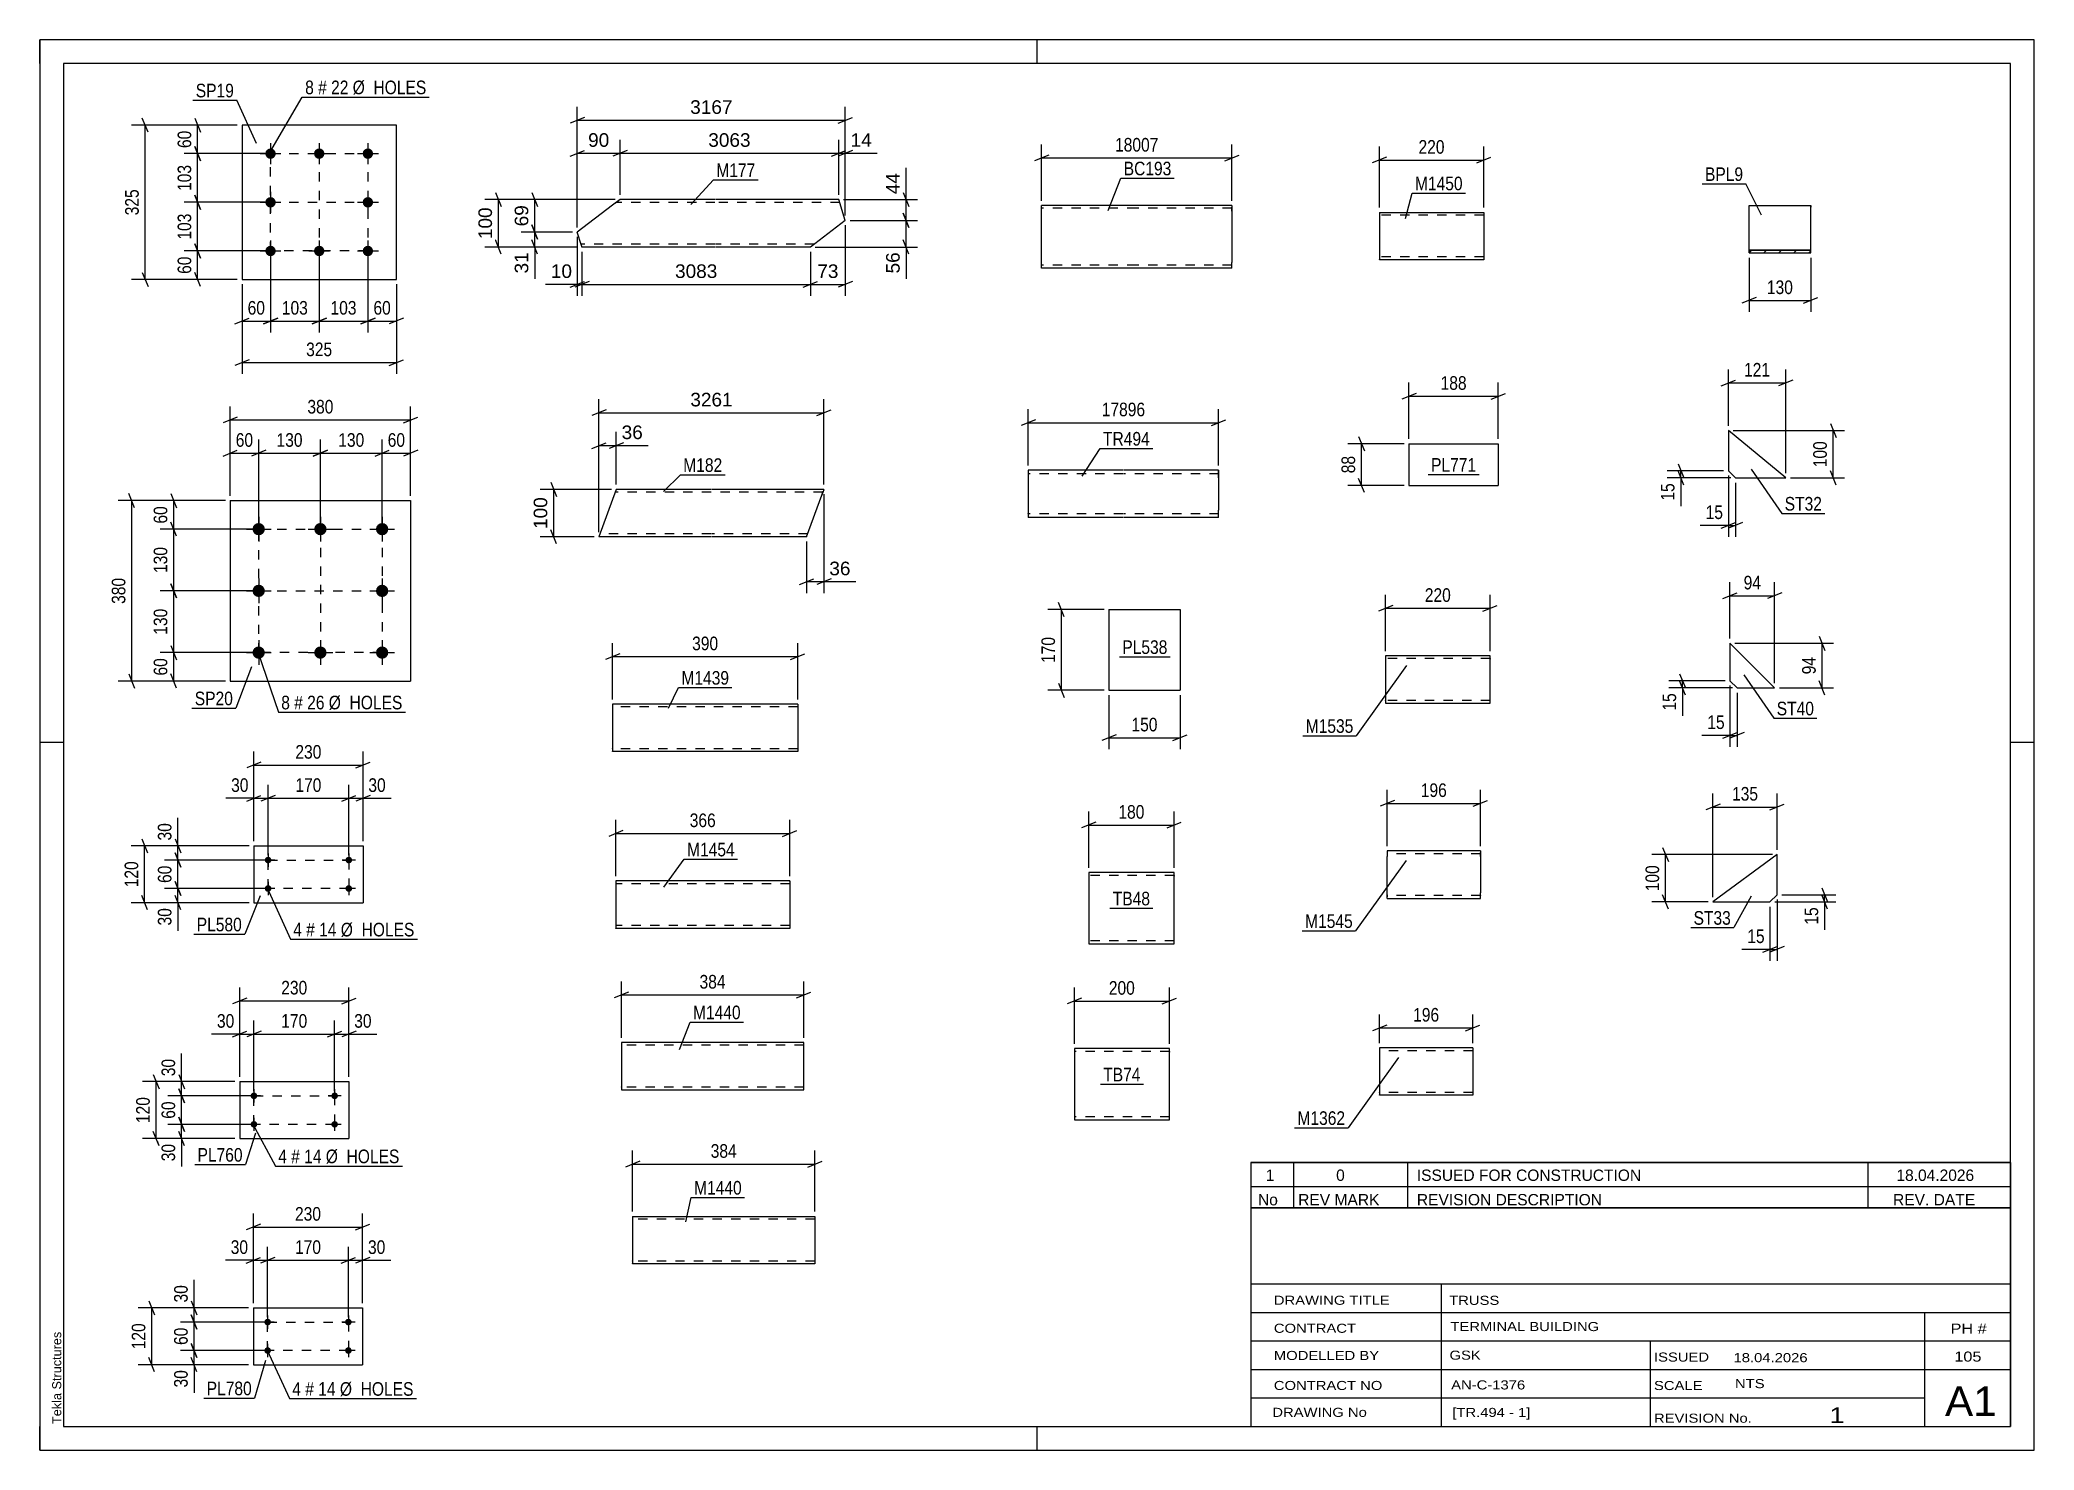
# Model space of a CAD drawing. Header units: millimetres. Extents: x 0 to 420, y 0 to 297.
import ezdxf

# ---------------------------------------------------------------- set-up
doc = ezdxf.new("R2010")
doc.units = ezdxf.units.MM
doc.linetypes.add('DXK_LINE_DOT2', pattern=[3.9198, 1.9599, -1.9599])
doc.styles.add('Arial', font='ARIAL.TTF', dxfattribs={"height": 0.2})
doc.styles.add('Arial Narrow', font='ARIALN.TTF', dxfattribs={"height": 0.2})

# ---------------------------------------------------------------- blocks, each defined once
blk = doc.blocks.new('Unknown-717036244-1135')
at = {"color": 5, "linetype": 'Continuous'}
for p, q in [((420, 297), (0, 297)), ((0, 297), (0, 0)), ((0, 292), (0, 297)), ((210, 292), (210, 297)), ((420, 0), (420, 297)), ((415, 292), (5, 292)), ((5, 292), (5, 5)), ((415, 5), (415, 292)), ((5, 149), (0, 149)), ((420, 149), (415, 149)), ((0, 0), (0, 5)), ((5, 5), (415, 5)), ((210, 0), (210, 5)), ((0, 0), (420, 0))]:
    blk.add_line(p, q, dxfattribs=at)
at = {"color": 174, "linetype": 'Continuous', "style": 'Arial'}
blk.add_text('Tekla Structures', height=1.9102, rotation=90, dxfattribs=at).set_placement((4.5, 5.5))
blk = doc.blocks.new('Unknown-717036244-13972')
at = {"color": 7, "linetype": 'Continuous'}
for p, q in [((255, 51.05), (255, 5)), ((255, 51.05), (415, 51.05)), ((415, 51), (415, 5)), ((255, 35), (415, 35)), ((295.14, 35), (295.14, 5)), ((255, 29), (415, 29)), ((397, 5.05), (397, 29.05)), ((255, 23), (415, 23)), ((339.14, 23), (339.14, 5)), ((255, 17), (415, 17)), ((255, 11), (397, 11)), ((255, 5), (415, 5))]:
    blk.add_line(p, q, dxfattribs=at)
at = {"color": 7, "style": 'Arial Narrow'}
for s, height, width, p in [('DRAWING TITLE', 1.9089, 1.425378, (259.88, 30.61)), ('TRUSS  ', 1.909, 1.425378, (296.81, 30.59)), ('CONTRACT', 1.909, 1.425378, (259.88, 24.71)), ('TERMINAL BUILDING', 1.9089, 1.425378, (297.06, 25.07)), ('MODELLED BY', 1.9089, 1.425378, (259.88, 18.98)), ('GSK', 1.909, 1.425378, (296.88, 19.04)), ('ISSUED', 1.909, 1.425378, (339.94, 18.64)), ('18.04.2026', 1.909, 1.425378, (356.69, 18.52)), ('CONTRACT NO', 1.9089, 1.425378, (259.88, 12.66)), ('AN-C-1376', 1.909, 1.425378, (297.23, 12.78)), ('SCALE', 1.909, 1.425378, (339.94, 12.65)), ('A1', 6.204, 1.25, (401.24, 7.2)), ('DRAWING No', 1.909, 1.425378, (259.56, 7)), ('[TR.494 - 1]', 1.9089, 1.425378, (297.46, 6.99)), ('1', 3.34, 1.5, (376.91, 5.68)), ('REVISION No.', 1.9089, 1.425378, (339.94, 5.77))]:
    blk.add_text(s, height=height, dxfattribs=dict(at, width=width)).set_placement(p)
at = {"color": 7, "linetype": 'Continuous', "style": 'Arial Narrow'}
for s, height, width, p in [('PH #', 2.1, 1.42538, (402.4, 24.55)), ('105', 2.1, 1.42538, (403.19, 18.65)), ('NTS', 1.909, 1.425378, (357, 13.05))]:
    blk.add_text(s, height=height, dxfattribs=dict(at, width=width)).set_placement(p)
blk = doc.blocks.new('Unknown-717036244-13973')
at = {"color": 7, "linetype": 'Continuous'}
for p, q in [((255, 60.55), (415, 60.55)), ((415, 60.55), (255, 60.55)), ((255, 60.55), (255, 55.55)), ((264, 60.55), (264, 55.55)), ((288, 60.55), (288, 55.55)), ((385, 60.55), (385, 55.55)), ((415, 60.55), (415, 55.55)), ((255, 55.55), (415, 55.55)), ((255, 55.55), (255, 51.05)), ((255, 55.55), (415, 55.55)), ((264, 55.55), (264, 51.05)), ((288, 55.55), (288, 51.05)), ((385, 55.55), (385, 51.05)), ((415, 55.55), (415, 51.05)), ((415, 51.05), (255, 51.05))]:
    blk.add_line(p, q, dxfattribs=at)
at = {"color": 7, "linetype": 'Continuous', "style": 'Arial Narrow'}
for s, height, width, p in [('1', 2.39, 1.196471, (258.16, 56.7)), ('0', 2.39, 1.196471, (273, 56.7)), ('ISSUED FOR CONSTRUCTION', 2.3861, 1.196471, (290, 56.7)), ('18.04.2026', 2.386, 1.196471, (391, 56.7)), ('No', 2.386, 1.2, (256.54, 51.55)), ('REV MARK', 2.386, 1.2, (265, 51.55)), ('REVISION DESCRIPTION', 2.3861, 1.2, (290, 51.55)), ('REV. DATE', 2.386, 1.2, (390.28, 51.55))]:
    blk.add_text(s, height=height, dxfattribs=dict(at, width=width)).set_placement(p)
blk = doc.blocks.new('Part-717036244-10770 - 10769')
at = {"color": 2, "linetype": 'Continuous'}
for p, q in [((238.89, 121.63), (220.89, 121.63)), ((220.89, 121.63), (220.89, 106.72)), ((238.89, 107.83), (238.89, 121.63)), ((220.89, 106.72), (220.89, 106.63)), ((220.89, 106.63), (238.89, 106.63)), ((238.89, 106.63), (238.89, 107.83))]:
    blk.add_line(p, q, dxfattribs=at)
at = {"color": 7, "linetype": 'DXK_LINE_DOT2'}
for p, q in [((238.89, 121.03), (220.89, 121.03)), ((238.89, 121.03), (238.89, 120.98)), ((238.89, 120.98), (238.89, 121.03)), ((238.89, 120.89), (238.89, 120.98)), ((238.89, 120.98), (238.89, 120.89)), ((220.89, 107.23), (220.89, 107.27)), ((238.89, 107.23), (220.89, 107.23)), ((238.89, 107.27), (238.89, 107.6)), ((238.89, 107.23), (238.89, 107.27))]:
    blk.add_line(p, q, dxfattribs=at)
blk = doc.blocks.new('Part-717036244-12430 - 12429')
at = {"color": 2, "linetype": 'Continuous'}
for p, q in [((120.6, 262.18), (113.18, 256.52)), ((122.18, 263.38), (120.6, 262.18)), ((142.18, 263.38), (122.18, 263.38)), ((168.25, 263.38), (142.28, 263.38)), ((169.62, 258.98), (168.25, 263.38)), ((114.06, 253.73), (113.18, 256.52)), ((169.62, 258.98), (162.28, 253.38)), ((114.14, 253.47), (114.06, 253.73)), ((114.16, 253.38), (114.14, 253.47)), ((142.18, 253.38), (114.16, 253.38)), ((162.28, 253.38), (142.28, 253.38))]:
    blk.add_line(p, q, dxfattribs=at)
at = {"color": 7, "linetype": 'DXK_LINE_DOT2'}
for p, q in [((122.18, 263.38), (121.21, 262.64)), ((142.18, 262.78), (121.39, 262.78)), ((168.44, 262.78), (142.28, 262.78)), ((113.96, 254.02), (113.93, 254.12)), ((142.18, 253.98), (113.98, 253.98)), ((163.07, 253.98), (142.28, 253.98))]:
    blk.add_line(p, q, dxfattribs=at)
blk = doc.blocks.new('Part-717036244-10763 - 10762')
at = {"color": 2, "linetype": 'Continuous'}
for p, q in [((225.14, 177.02), (225.14, 160.02)), ((225.14, 177.02), (240.14, 177.02)), ((240.14, 177.02), (240.14, 160.02)), ((225.14, 160.02), (240.14, 160.02))]:
    blk.add_line(p, q, dxfattribs=at)
blk = doc.blocks.new('Part-717036244-12422 - 12421')
at = {"color": 2, "linetype": 'Continuous'}
for p, q in [((121.39, 202.34), (117.75, 192.34)), ((141.39, 202.34), (121.39, 202.34)), ((165.13, 202.34), (141.49, 202.34)), ((165.1, 202.25), (164.69, 201.14)), ((165.13, 202.34), (165.1, 202.25)), ((161.49, 192.34), (164.69, 201.14)), ((141.39, 192.34), (117.75, 192.34)), ((161.49, 192.34), (141.49, 192.34))]:
    blk.add_line(p, q, dxfattribs=at)
at = {"color": 7, "linetype": 'DXK_LINE_DOT2'}
for p, q in [((141.39, 201.74), (121.17, 201.74)), ((164.91, 201.74), (141.49, 201.74)), ((164.69, 201.14), (165, 201.99)), ((141.39, 192.94), (117.97, 192.94)), ((161.71, 192.94), (141.49, 192.94)), ((161.52, 192.43), (161.49, 192.34))]:
    blk.add_line(p, q, dxfattribs=at)
blk = doc.blocks.new('Part-717036244-10778 - 10777')
at = {"color": 2, "linetype": 'Continuous'}
for p, q in [((355.6, 214.74), (355.6, 206.24)), ((367.69, 204.74), (355.6, 214.74)), ((355.6, 206.24), (357.1, 204.74)), ((357.1, 204.74), (367.69, 204.74))]:
    blk.add_line(p, q, dxfattribs=at)
blk = doc.blocks.new('Part-717036244-10743 - 10742')
at = {"color": 2, "linetype": 'Continuous'}
for p, q in [((228.16, 206.38), (208.16, 206.38)), ((208.16, 206.38), (208.16, 196.38)), ((248.26, 206.38), (228.26, 206.38)), ((248.26, 206.38), (248.26, 204.78)), ((248.26, 204.78), (248.26, 197.98)), ((248.26, 196.38), (248.26, 197.98)), ((228.16, 196.38), (208.16, 196.38)), ((248.26, 196.38), (228.26, 196.38))]:
    blk.add_line(p, q, dxfattribs=at)
at = {"color": 7, "linetype": 'DXK_LINE_DOT2'}
for p, q in [((248.26, 204.78), (248.26, 206.26)), ((228.16, 205.58), (208.16, 205.58)), ((248.26, 205.58), (228.26, 205.58)), ((248.26, 197.24), (248.26, 197.67)), ((208.16, 197.18), (208.16, 197.24)), ((228.16, 197.18), (208.16, 197.18)), ((248.26, 197.18), (228.26, 197.18)), ((248.26, 197.18), (248.26, 197.24))]:
    blk.add_line(p, q, dxfattribs=at)
blk = doc.blocks.new('Part-717036244-10788 - 10787')
at = {"color": 2, "linetype": 'Continuous'}
for p, q in [((365.87, 125.44), (352.37, 115.44)), ((365.87, 116.94), (365.87, 125.44)), ((352.37, 115.44), (364.37, 115.44)), ((365.87, 116.94), (364.37, 115.44))]:
    blk.add_line(p, q, dxfattribs=at)
blk = doc.blocks.new('Part-717036244-10752 - 10751')
at = {"color": 2, "linetype": 'Continuous'}
for p, q in [((42.58, 279.04), (42.58, 246.54)), ((75.08, 279.04), (42.58, 279.04)), ((75.08, 246.54), (75.08, 279.04)), ((42.58, 246.54), (75.08, 246.54))]:
    blk.add_line(p, q, dxfattribs=at)
blk = doc.blocks.new('Bolt-717036244-10753 - 10751')
at = {"linetype": 'Continuous'}
for points in [[(48.58, 274.14, -1), (48.58, 271.94, -1)], [(58.83, 274.14, -1), (58.83, 271.94, -1)], [(69.08, 274.14, -1), (69.08, 271.94, -1)], [(48.58, 263.89, -1), (48.58, 261.69, -1)], [(69.08, 263.89, -1), (69.08, 261.69, -1)], [(48.58, 253.64, -1), (48.58, 251.44, -1)], [(58.83, 253.64, -1), (58.83, 251.44, -1)], [(69.08, 253.64, -1), (69.08, 251.44, -1)]]:
    blk.add_hatch(color=1, dxfattribs=at).paths.add_polyline_path(points)
at = {"color": 1, "linetype": 'Continuous'}
for p, q in [((46.38, 273.04), (50.78, 273.04)), ((48.58, 275.24), (48.58, 270.84)), ((56.63, 273.04), (61.03, 273.04)), ((58.83, 275.24), (58.83, 270.84)), ((66.88, 273.04), (71.28, 273.04)), ((69.08, 275.24), (69.08, 270.84)), ((48.58, 264.99), (48.58, 260.59)), ((69.08, 264.99), (69.08, 260.59)), ((46.38, 262.79), (50.78, 262.79)), ((66.88, 262.79), (71.28, 262.79)), ((46.38, 252.54), (50.78, 252.54)), ((48.58, 254.74), (48.58, 250.34)), ((56.63, 252.54), (61.03, 252.54)), ((58.83, 254.74), (58.83, 250.34)), ((66.88, 252.54), (71.28, 252.54)), ((69.08, 254.74), (69.08, 250.34))]:
    blk.add_line(p, q, dxfattribs=at)
blk = doc.blocks.new('Part-717036244-10799 - 10798')
at = {"color": 2, "linetype": 'Continuous'}
for p, q in [((237.88, 84.56), (217.88, 84.56)), ((217.88, 84.56), (217.88, 69.65)), ((237.88, 70.76), (237.88, 84.56)), ((217.88, 69.65), (217.88, 69.56)), ((217.88, 69.56), (237.88, 69.56)), ((237.88, 69.56), (237.88, 70.76))]:
    blk.add_line(p, q, dxfattribs=at)
at = {"color": 7, "linetype": 'DXK_LINE_DOT2'}
for p, q in [((237.88, 83.96), (217.88, 83.96)), ((237.88, 83.96), (237.88, 83.91)), ((237.88, 83.91), (237.88, 83.96)), ((237.88, 83.82), (237.88, 83.91)), ((237.88, 83.91), (237.88, 83.82)), ((217.88, 70.16), (217.88, 70.2)), ((237.88, 70.16), (217.88, 70.16)), ((237.88, 70.2), (237.88, 70.53)), ((237.88, 70.16), (237.88, 70.2))]:
    blk.add_line(p, q, dxfattribs=at)
blk = doc.blocks.new('Bolt-717036244-10816 - 10814')
at = {"linetype": 'Continuous'}
for points in [[(46.08, 195.26, -1), (46.08, 192.66, -1)], [(59.08, 195.26, -1), (59.08, 192.66, -1)], [(72.08, 195.26, -1), (72.08, 192.66, -1)], [(46.08, 182.26, -1), (46.08, 179.66, -1)], [(72.08, 182.26, -1), (72.08, 179.66, -1)], [(46.08, 169.26, -1), (46.08, 166.66, -1)], [(59.08, 169.26, -1), (59.08, 166.66, -1)], [(72.08, 169.26, -1), (72.08, 166.66, -1)]]:
    blk.add_hatch(color=1, dxfattribs=at).paths.add_polyline_path(points)
at = {"color": 1, "linetype": 'Continuous'}
for p, q in [((43.48, 193.96), (48.68, 193.96)), ((46.08, 196.56), (46.08, 191.36)), ((56.48, 193.96), (61.68, 193.96)), ((59.08, 196.56), (59.08, 191.36)), ((69.48, 193.96), (74.68, 193.96)), ((72.08, 196.56), (72.08, 191.36)), ((43.48, 180.96), (48.68, 180.96)), ((46.08, 183.56), (46.08, 178.36)), ((69.48, 180.96), (74.68, 180.96)), ((72.08, 183.56), (72.08, 178.36)), ((46.08, 170.56), (46.08, 165.36)), ((59.08, 170.56), (59.08, 165.36)), ((72.08, 170.56), (72.08, 165.36)), ((43.48, 167.96), (48.68, 167.96)), ((56.48, 167.96), (61.68, 167.96)), ((69.48, 167.96), (74.68, 167.96))]:
    blk.add_line(p, q, dxfattribs=at)
blk = doc.blocks.new('Part-717036244-10815 - 10814')
at = {"color": 2, "linetype": 'Continuous'}
for p, q in [((40.08, 199.96), (40.08, 161.96)), ((40.08, 199.96), (78.08, 199.96)), ((78.08, 199.96), (78.08, 161.96)), ((40.08, 161.96), (78.08, 161.96))]:
    blk.add_line(p, q, dxfattribs=at)
blk = doc.blocks.new('Part-717036244-10868 - 10867')
at = {"color": 2, "linetype": 'Continuous'}
for p, q in [((301.77, 84.72), (282.16, 84.72)), ((282.16, 84.72), (282.16, 74.81)), ((301.77, 84.72), (301.77, 74.72)), ((282.16, 74.72), (282.16, 74.81)), ((301.77, 74.72), (282.16, 74.72))]:
    blk.add_line(p, q, dxfattribs=at)
at = {"color": 7, "linetype": 'DXK_LINE_DOT2'}
for p, q in [((301.77, 84.12), (282.16, 84.12)), ((301.77, 84.63), (301.77, 84.72)), ((282.16, 75.32), (282.16, 75.37)), ((301.77, 75.32), (282.16, 75.32)), ((301.77, 75.32), (301.77, 75.37))]:
    blk.add_line(p, q, dxfattribs=at)
blk = doc.blocks.new('Bolt-717036244-10876 - 10874')
at = {"linetype": 'Continuous'}
for points in [[(48.06, 123.57, -1), (48.06, 124.97, -1)], [(65.06, 123.57, -1), (65.06, 124.97, -1)], [(48.06, 117.57, -1), (48.06, 118.97, -1)], [(65.06, 117.57, -1), (65.06, 118.97, -1)]]:
    blk.add_hatch(color=1, dxfattribs=at).paths.add_polyline_path(points)
at = {"color": 1, "linetype": 'Continuous'}
for p, q in [((49.46, 124.27), (46.66, 124.27)), ((48.06, 125.67), (48.06, 122.87)), ((66.46, 124.27), (63.66, 124.27)), ((65.06, 125.67), (65.06, 122.87)), ((49.46, 118.27), (46.66, 118.27)), ((48.06, 119.67), (48.06, 116.87)), ((66.46, 118.27), (63.66, 118.27)), ((65.06, 119.67), (65.06, 116.87))]:
    blk.add_line(p, q, dxfattribs=at)
blk = doc.blocks.new('Part-717036244-10875 - 10874')
at = {"color": 2, "linetype": 'Continuous'}
for p, q in [((45.06, 127.27), (45.06, 115.27)), ((45.06, 127.27), (68.06, 127.27)), ((68.06, 127.27), (68.06, 115.27)), ((45.06, 115.27), (68.06, 115.27))]:
    blk.add_line(p, q, dxfattribs=at)
blk = doc.blocks.new('Part-717036244-10885 - 10884')
at = {"color": 2, "linetype": 'Continuous'}
for p, q in [((124.82, 49.22), (124.82, 39.31)), ((124.82, 49.22), (163.23, 49.22)), ((163.23, 49.22), (163.23, 39.22)), ((124.82, 39.22), (124.82, 39.31)), ((163.23, 39.22), (124.82, 39.22))]:
    blk.add_line(p, q, dxfattribs=at)
at = {"color": 7, "linetype": 'DXK_LINE_DOT2'}
for p, q in [((163.23, 48.62), (124.82, 48.62)), ((124.82, 39.82), (124.82, 39.87)), ((163.23, 39.82), (124.82, 39.82)), ((163.23, 39.82), (163.23, 39.87))]:
    blk.add_line(p, q, dxfattribs=at)
blk = doc.blocks.new('Part-717036244-10896 - 10895')
at = {"color": 2, "linetype": 'Continuous'}
for p, q in [((282.1, 260.68), (282.1, 250.77)), ((282.1, 260.68), (304.1, 260.68)), ((304.1, 260.68), (304.1, 250.68)), ((282.1, 250.68), (282.1, 250.77)), ((304.1, 250.68), (282.1, 250.68))]:
    blk.add_line(p, q, dxfattribs=at)
at = {"color": 7, "linetype": 'DXK_LINE_DOT2'}
for p, q in [((304.1, 260.08), (282.1, 260.08)), ((282.1, 251.28), (282.1, 251.32)), ((304.1, 251.28), (282.1, 251.28)), ((304.1, 251.28), (304.1, 251.32))]:
    blk.add_line(p, q, dxfattribs=at)
blk = doc.blocks.new('Part-717036244-10917 - 10916')
at = {"color": 2, "linetype": 'Continuous'}
for p, q in [((159.61, 157.11), (120.61, 157.11)), ((120.61, 157.11), (120.61, 147.2)), ((159.61, 157.11), (159.61, 147.11)), ((120.61, 147.11), (120.61, 147.2)), ((159.61, 147.11), (120.61, 147.11))]:
    blk.add_line(p, q, dxfattribs=at)
at = {"color": 7, "linetype": 'DXK_LINE_DOT2'}
for p, q in [((159.61, 156.51), (120.61, 156.51)), ((159.61, 157.02), (159.61, 157.11)), ((120.61, 147.71), (120.61, 147.76)), ((159.61, 147.71), (120.61, 147.71)), ((159.61, 147.71), (159.61, 147.76))]:
    blk.add_line(p, q, dxfattribs=at)
blk = doc.blocks.new('Part-717036244-10924 - 10923')
at = {"color": 2, "linetype": 'Continuous'}
for p, q in [((160.87, 85.86), (122.47, 85.86)), ((122.47, 85.86), (122.47, 75.95)), ((160.87, 75.86), (160.87, 85.86)), ((122.47, 75.95), (122.47, 75.86)), ((122.47, 75.86), (160.87, 75.86))]:
    blk.add_line(p, q, dxfattribs=at)
at = {"color": 7, "linetype": 'DXK_LINE_DOT2'}
for p, q in [((160.87, 85.26), (122.47, 85.26)), ((122.47, 76.46), (122.47, 76.5)), ((160.87, 76.46), (122.47, 76.46)), ((160.87, 76.46), (160.87, 76.5))]:
    blk.add_line(p, q, dxfattribs=at)
blk = doc.blocks.new('Part-717036244-10931 - 10930')
at = {"color": 2, "linetype": 'Continuous'}
for p, q in [((157.91, 119.86), (121.3, 119.86)), ((121.3, 119.86), (121.3, 109.95)), ((157.91, 119.86), (157.91, 109.86)), ((121.3, 109.86), (121.3, 109.95)), ((157.91, 109.86), (121.3, 109.86))]:
    blk.add_line(p, q, dxfattribs=at)
at = {"color": 7, "linetype": 'DXK_LINE_DOT2'}
for p, q in [((157.91, 119.26), (121.3, 119.26)), ((157.91, 119.77), (157.91, 119.86)), ((121.3, 110.46), (121.3, 110.5)), ((157.91, 110.46), (121.3, 110.46)), ((157.91, 110.46), (157.91, 110.5))]:
    blk.add_line(p, q, dxfattribs=at)
blk = doc.blocks.new('Part-717036244-10938 - 10937')
at = {"color": 2, "linetype": 'Continuous'}
for p, q in [((42.08, 77.61), (42.08, 65.61)), ((42.08, 77.61), (65.08, 77.61)), ((65.08, 77.61), (65.08, 65.61)), ((42.08, 65.61), (65.08, 65.61))]:
    blk.add_line(p, q, dxfattribs=at)
blk = doc.blocks.new('Bolt-717036244-10939 - 10937')
at = {"linetype": 'Continuous'}
for points in [[(45.08, 73.91, -1), (45.08, 75.31, -1)], [(62.08, 73.91, -1), (62.08, 75.31, -1)], [(45.08, 67.91, -1), (45.08, 69.31, -1)], [(62.08, 67.91, -1), (62.08, 69.31, -1)]]:
    blk.add_hatch(color=1, dxfattribs=at).paths.add_polyline_path(points)
at = {"color": 1, "linetype": 'Continuous'}
for p, q in [((45.08, 76.01), (45.08, 73.21)), ((62.08, 76.01), (62.08, 73.21)), ((46.48, 74.61), (43.68, 74.61)), ((63.48, 74.61), (60.68, 74.61)), ((46.48, 68.61), (43.68, 68.61)), ((45.08, 70.01), (45.08, 67.21)), ((63.48, 68.61), (60.68, 68.61)), ((62.08, 70.01), (62.08, 67.21))]:
    blk.add_line(p, q, dxfattribs=at)
blk = doc.blocks.new('Part-717036244-10974 - 10973')
at = {"color": 2, "linetype": 'Continuous'}
for p, q in [((288.34, 211.96), (288.34, 203.16)), ((288.34, 211.96), (307.14, 211.96)), ((307.14, 211.96), (307.14, 203.16)), ((288.34, 203.16), (307.14, 203.16))]:
    blk.add_line(p, q, dxfattribs=at)
blk = doc.blocks.new('Part-717036244-10988 - 10987')
at = {"color": 2, "linetype": 'Continuous'}
for p, q in [((365.35, 160.52), (355.95, 169.92)), ((355.95, 169.92), (355.95, 162.02)), ((355.95, 162.02), (357.45, 160.52)), ((357.45, 160.52), (365.35, 160.52))]:
    blk.add_line(p, q, dxfattribs=at)
blk = doc.blocks.new('Part-717036244-11001 - 11000')
at = {"color": 2, "linetype": 'Continuous'}
for p, q in [((44.97, 29.97), (44.97, 17.97)), ((44.97, 29.97), (67.97, 29.97)), ((67.97, 29.97), (67.97, 17.97)), ((44.97, 17.97), (67.97, 17.97))]:
    blk.add_line(p, q, dxfattribs=at)
blk = doc.blocks.new('Bolt-717036244-11002 - 11000')
at = {"linetype": 'Continuous'}
for points in [[(47.97, 26.27, -1), (47.97, 27.67, -1)], [(64.97, 26.27, -1), (64.97, 27.67, -1)], [(47.97, 20.27, -1), (47.97, 21.67, -1)], [(64.97, 20.27, -1), (64.97, 21.67, -1)]]:
    blk.add_hatch(color=1, dxfattribs=at).paths.add_polyline_path(points)
at = {"color": 1, "linetype": 'Continuous'}
for p, q in [((49.37, 26.97), (46.57, 26.97)), ((47.97, 28.37), (47.97, 25.57)), ((66.37, 26.97), (63.57, 26.97)), ((64.97, 28.37), (64.97, 25.57)), ((47.97, 22.37), (47.97, 19.57)), ((64.97, 22.37), (64.97, 19.57)), ((49.37, 20.97), (46.57, 20.97)), ((66.37, 20.97), (63.57, 20.97))]:
    blk.add_line(p, q, dxfattribs=at)
blk = doc.blocks.new('Part-717036244-11009 - 11008')
at = {"color": 2, "linetype": 'Continuous'}
for p, q in [((283.76, 126.2), (283.76, 125)), ((303.38, 126.2), (283.76, 126.2)), ((303.38, 126.2), (303.38, 126.11)), ((303.38, 126.11), (303.38, 125)), ((283.76, 116.94), (283.76, 125)), ((303.38, 125), (303.38, 117.4)), ((283.76, 116.29), (283.76, 116.94)), ((283.76, 116.2), (283.76, 116.29)), ((283.76, 116.2), (303.38, 116.2)), ((303.38, 116.2), (303.38, 117.4))]:
    blk.add_line(p, q, dxfattribs=at)
at = {"color": 7, "linetype": 'DXK_LINE_DOT2'}
for p, q in [((303.38, 125.6), (283.76, 125.6)), ((303.38, 125), (303.38, 125.85)), ((283.76, 116.94), (283.76, 116.55)), ((283.76, 116.8), (283.76, 116.85)), ((303.38, 116.8), (283.76, 116.8)), ((283.76, 116.2), (283.76, 116.2)), ((303.38, 116.8), (303.38, 117.17)), ((303.38, 116.85), (303.38, 116.8))]:
    blk.add_line(p, q, dxfattribs=at)
blk = doc.blocks.new('Part-717036244-11018 - 11017')
at = {"color": 2, "linetype": 'Continuous'}
for p, q in [((305.43, 167.29), (283.42, 167.29)), ((283.42, 167.29), (283.42, 157.38)), ((305.43, 158.49), (305.43, 167.29)), ((283.42, 157.38), (283.42, 157.29)), ((283.42, 157.29), (305.43, 157.29)), ((305.43, 157.29), (305.43, 158.49))]:
    blk.add_line(p, q, dxfattribs=at)
at = {"color": 7, "linetype": 'DXK_LINE_DOT2'}
for p, q in [((305.43, 166.69), (283.42, 166.69)), ((305.43, 166.69), (305.43, 166.65)), ((305.43, 166.65), (305.43, 166.69)), ((305.43, 166.55), (305.43, 166.65)), ((305.43, 166.65), (305.43, 166.55)), ((283.42, 157.89), (283.42, 157.94)), ((305.43, 157.89), (283.42, 157.89)), ((305.43, 157.94), (305.43, 158.26)), ((305.43, 157.89), (305.43, 157.94))]:
    blk.add_line(p, q, dxfattribs=at)
blk = doc.blocks.new('Part-717036244-11025 - 11024')
at = {"color": 2, "linetype": 'Continuous'}
for p, q in [((230.96, 262.13), (210.96, 262.13)), ((210.96, 249.02), (210.96, 262.13)), ((251.06, 262.13), (231.06, 262.13)), ((251.06, 262.13), (251.06, 262.04)), ((251.06, 262.04), (251.06, 260.93)), ((251.06, 260.93), (251.06, 250.13)), ((210.96, 248.93), (210.96, 249.02)), ((230.96, 248.93), (210.96, 248.93)), ((251.06, 248.93), (231.06, 248.93)), ((251.06, 248.93), (251.06, 250.13))]:
    blk.add_line(p, q, dxfattribs=at)
at = {"color": 7, "linetype": 'DXK_LINE_DOT2'}
for p, q in [((230.96, 261.53), (210.96, 261.53)), ((251.06, 261.53), (231.06, 261.53)), ((251.06, 260.93), (251.06, 261.78)), ((210.96, 249.53), (210.96, 249.58)), ((230.96, 249.53), (210.96, 249.53)), ((251.06, 249.53), (231.06, 249.53)), ((251.06, 249.58), (251.06, 249.9)), ((251.06, 249.53), (251.06, 249.58))]:
    blk.add_line(p, q, dxfattribs=at)
blk = doc.blocks.new('Part-717036244-13053 - 13052')
at = {"linetype": 'Continuous'}
h = blk.add_hatch(dxfattribs=at)
h.set_pattern_fill('', scale=0.7, style=0, pattern_type=0)
h.set_pattern_definition([(45, (359.9638, 252.1246), (-1.57154, 1.57154), [])])
h.paths.add_polyline_path([(359.96, 252.68), (359.96, 252.12), (372.96, 252.12), (372.96, 252.68)])
at = {"color": 2, "linetype": 'Continuous'}
for p, q in [((359.96, 252.79), (359.96, 262.12)), ((359.96, 262.12), (372.96, 262.12)), ((372.96, 252.72), (372.96, 262.12)), ((359.96, 252.72), (359.96, 252.79)), ((359.96, 252.68), (359.96, 252.72)), ((372.96, 252.72), (359.96, 252.72)), ((359.96, 252.68), (359.96, 252.12)), ((359.96, 252.68), (372.96, 252.68)), ((359.96, 252.12), (372.96, 252.12)), ((372.96, 252.68), (372.96, 252.72)), ((372.96, 252.12), (372.96, 252.68))]:
    blk.add_line(p, q, dxfattribs=at)
at = {"color": 7, "linetype": 'DXK_LINE_DOT2'}
for p, q in [((372.96, 262.12), (372.96, 261.79)), ((359.96, 252.12), (359.96, 252.72)), ((359.96, 252.12), (372.96, 252.12)), ((372.96, 252.12), (372.96, 252.68))]:
    blk.add_line(p, q, dxfattribs=at)
blk = doc.blocks.new('Rectangle-717036244-12315 - 10751')
at = {"color": 1, "linetype": 'DXK_LINE_DOT2'}
blk.add_lwpolyline([(48.58, 273.04), (69.08, 273.04), (69.08, 252.54), (48.58, 252.54), (48.58, 273.04)], close=True, dxfattribs=at)
blk = doc.blocks.new('Line-717036244-12350 - 10814')
at = {"color": 1, "linetype": 'DXK_LINE_DOT2'}
blk.add_line((46.08, 180.96), (72.08, 180.96), dxfattribs=at)
blk = doc.blocks.new('Rectangle-717036244-12393 - 10874')
at = {"color": 1, "linetype": 'DXK_LINE_DOT2'}
blk.add_lwpolyline([(48.06, 124.27), (65.06, 124.27), (65.06, 118.27), (48.06, 118.27), (48.06, 124.27)], close=True, dxfattribs=at)
blk = doc.blocks.new('Rectangle-717036244-12806 - 10937')
at = {"color": 1, "linetype": 'DXK_LINE_DOT2'}
blk.add_lwpolyline([(45.08, 74.61), (62.08, 74.61), (62.08, 68.61), (45.08, 68.61), (45.08, 74.61)], close=True, dxfattribs=at)
blk = doc.blocks.new('Rectangle-717036244-12816 - 11000')
at = {"color": 1, "linetype": 'DXK_LINE_DOT2'}
blk.add_lwpolyline([(47.97, 26.97), (64.97, 26.97), (64.97, 20.97), (47.97, 20.97), (47.97, 26.97)], close=True, dxfattribs=at)
blk = doc.blocks.new('Line-717036244-12325 - 10751')
at = {"color": 1, "linetype": 'DXK_LINE_DOT2'}
blk.add_line((48.58, 262.79), (69.08, 262.79), dxfattribs=at)
blk = doc.blocks.new('Line-717036244-12357 - 10814')
at = {"color": 1, "linetype": 'DXK_LINE_DOT2'}
blk.add_line((59.08, 193.96), (59.08, 167.96), dxfattribs=at)
blk = doc.blocks.new('Line-717036244-12332 - 10751')
at = {"color": 1, "linetype": 'DXK_LINE_DOT2'}
blk.add_line((58.83, 273.04), (58.83, 252.54), dxfattribs=at)
blk = doc.blocks.new('Rectangle-717036244-12364 - 10814')
at = {"color": 1, "linetype": 'DXK_LINE_DOT2'}
blk.add_lwpolyline([(46.08, 193.96), (72.08, 193.96), (72.08, 167.96), (46.08, 167.96), (46.08, 193.96)], close=True, dxfattribs=at)
blk = doc.blocks.new('StraightDimension-717036244-11116 - 10769')
at = {"color": 7, "linetype": 'Continuous'}
for p, q in [((220.89, 122.63), (220.89, 134.48)), ((238.89, 122.63), (238.89, 134.48)), ((222.39, 132.23), (219.39, 131.03)), ((220.89, 131.63), (238.89, 131.63)), ((237.39, 131.03), (240.39, 132.23))]:
    blk.add_line(p, q, dxfattribs=at)
at = {"color": 0}
blk.add_wipeout([(233.23, 132.38), (233.23, 136.58), (226.54, 136.58), (226.54, 132.38)], dxfattribs=at)
at = {"color": 3, "style": 'Arial Narrow'}
blk.add_text('180', height=2.863, dxfattribs=at).set_placement((227.14, 132.98))
blk = doc.blocks.new('StraightDimension-717036244-12506 - 12429')
at = {"color": 7, "linetype": 'Continuous'}
for p, q in [((169.62, 257.98), (169.62, 243.11)), ((162.28, 252.38), (162.28, 243.11)), ((160.78, 244.91), (163.78, 246.11)), ((162.28, 245.51), (169.62, 245.51)), ((171.12, 246.11), (168.12, 244.91))]:
    blk.add_line(p, q, dxfattribs=at)
at = {"color": 0}
blk.add_wipeout([(168.77, 246.26), (168.77, 250.46), (163.13, 250.46), (163.13, 246.26)], dxfattribs=at)
at = {"color": 3, "style": 'Arial'}
blk.add_text('73', height=2.865, dxfattribs=at).set_placement((163.73, 246.86))
blk = doc.blocks.new('StraightDimension-717036244-12448 - 12429')
at = {"color": 7, "linetype": 'Continuous'}
for p, q in [((123.68, 273.73), (120.68, 272.53)), ((122.18, 264.38), (122.18, 275.98)), ((122.18, 273.13), (168.25, 273.13)), ((166.75, 272.53), (169.75, 273.73)), ((168.25, 264.38), (168.25, 275.98))]:
    blk.add_line(p, q, dxfattribs=at)
at = {"color": 0}
blk.add_wipeout([(150.26, 273.88), (150.26, 278.08), (140.17, 278.08), (140.17, 273.88)], dxfattribs=at)
at = {"color": 3, "style": 'Arial'}
blk.add_text('3063', height=2.865, dxfattribs=at).set_placement((140.77, 274.48))
blk = doc.blocks.new('StraightDimension-717036244-12436 - 12429')
at = {"color": 7, "linetype": 'Continuous'}
for p, q in [((113.18, 257.52), (113.18, 282.92)), ((169.62, 259.98), (169.62, 282.92)), ((114.68, 280.67), (111.68, 279.47)), ((113.18, 280.07), (169.62, 280.07)), ((168.12, 279.47), (171.12, 280.67))]:
    blk.add_line(p, q, dxfattribs=at)
at = {"color": 0}
blk.add_wipeout([(146.45, 280.82), (146.45, 285.02), (136.36, 285.02), (136.36, 280.82)], dxfattribs=at)
at = {"color": 3, "style": 'Arial'}
blk.add_text('3167', height=2.865, dxfattribs=at).set_placement((136.96, 281.42))
blk = doc.blocks.new('StraightDimension-717036244-12447 - 12429')
at = {"color": 7, "linetype": 'Continuous'}
for p, q in [((166.75, 272.53), (169.75, 273.73)), ((171.12, 273.73), (168.12, 272.53)), ((168.25, 264.38), (168.25, 275.98)), ((168.25, 273.13), (169.62, 273.13)), ((169.62, 259.98), (169.62, 275.98))]:
    blk.add_line(p, q, dxfattribs=at)
at = {"color": 0}
blk.add_wipeout([(175.79, 273.88), (175.79, 278.08), (170.15, 278.08), (170.15, 273.88)], dxfattribs=at)
at = {"color": 7, "linetype": 'Continuous'}
blk.add_line((169.62, 273.13), (176.32, 273.13), dxfattribs=at)
blk.add_line((169.62, 273.13), (176.32, 273.13), dxfattribs=at)
at = {"color": 3, "style": 'Arial'}
blk.add_text('14', height=2.865, dxfattribs=at).set_placement((170.75, 274.48))
blk = doc.blocks.new('StraightDimension-717036244-12449 - 12429')
at = {"color": 7, "linetype": 'Continuous'}
for p, q in [((111.68, 272.53), (114.68, 273.73)), ((113.18, 257.52), (113.18, 275.98)), ((113.18, 273.13), (122.18, 273.13)), ((123.68, 273.73), (120.68, 272.53)), ((122.18, 264.38), (122.18, 275.98))]:
    blk.add_line(p, q, dxfattribs=at)
at = {"color": 0}
blk.add_wipeout([(120.5, 273.88), (120.5, 278.08), (114.86, 278.08), (114.86, 273.88)], dxfattribs=at)
at = {"color": 3, "style": 'Arial'}
blk.add_text('90', height=2.865, dxfattribs=at).set_placement((115.46, 274.48))
blk = doc.blocks.new('StraightDimension-717036244-12507 - 12429')
at = {"color": 7, "linetype": 'Continuous'}
for p, q in [((114.16, 252.38), (114.16, 243.11)), ((162.28, 252.38), (162.28, 243.11)), ((115.66, 246.11), (112.66, 244.91)), ((114.16, 245.51), (162.28, 245.51)), ((160.78, 244.91), (163.78, 246.11))]:
    blk.add_line(p, q, dxfattribs=at)
at = {"color": 0}
blk.add_wipeout([(143.27, 246.26), (143.27, 250.46), (133.17, 250.46), (133.17, 246.26)], dxfattribs=at)
at = {"color": 3, "style": 'Arial'}
blk.add_text('3083', height=2.865, dxfattribs=at).set_placement((133.77, 246.86))
blk = doc.blocks.new('StraightDimension-717036244-12508 - 12429')
at = {"color": 7, "linetype": 'Continuous'}
for p, q in [((113.18, 255.52), (113.18, 243.11)), ((114.16, 252.38), (114.16, 243.11)), ((111.68, 244.91), (114.68, 246.11)), ((115.66, 246.11), (112.66, 244.91)), ((113.18, 245.51), (114.16, 245.51))]:
    blk.add_line(p, q, dxfattribs=at)
at = {"color": 0}
blk.add_wipeout([(112.66, 246.26), (112.66, 250.46), (107.01, 250.46), (107.01, 246.26)], dxfattribs=at)
at = {"color": 7, "linetype": 'Continuous'}
blk.add_line((113.18, 245.51), (106.49, 245.51), dxfattribs=at)
blk.add_line((113.18, 245.51), (106.49, 245.51), dxfattribs=at)
at = {"color": 3, "style": 'Arial'}
blk.add_text('10', height=2.865, dxfattribs=at).set_placement((107.61, 246.86))
blk = doc.blocks.new('StraightDimension-717036244-12566 - 12429')
at = {"color": 7, "linetype": 'Continuous'}
for p, q in [((95.97, 264.88), (97.17, 261.88)), ((121.18, 263.38), (93.72, 263.38)), ((96.57, 253.38), (96.57, 263.38)), ((113.16, 253.38), (93.72, 253.38)), ((97.17, 251.88), (95.97, 254.88))]:
    blk.add_line(p, q, dxfattribs=at)
at = {"color": 0}
blk.add_wipeout([(95.82, 262.31), (91.62, 262.31), (91.62, 254.44), (95.82, 254.44)], dxfattribs=at)
at = {"color": 3, "style": 'Arial'}
blk.add_text('100', height=2.865, rotation=90.0002, dxfattribs=at).set_placement((95.22, 255.04))
blk = doc.blocks.new('StraightDimension-717036244-12598 - 12429')
at = {"color": 7, "linetype": 'Continuous'}
for p, q in [((103.61, 264.88), (104.81, 261.88)), ((121.18, 263.38), (101.36, 263.38)), ((104.21, 256.52), (104.21, 263.38)), ((112.18, 256.52), (101.36, 256.52)), ((104.81, 255.02), (103.61, 258.02))]:
    blk.add_line(p, q, dxfattribs=at)
at = {"color": 0}
blk.add_wipeout([(103.46, 262.78), (99.26, 262.78), (99.26, 257.13), (103.46, 257.13)], dxfattribs=at)
at = {"color": 3, "style": 'Arial'}
blk.add_text('69', height=2.865, rotation=90.0002, dxfattribs=at).set_placement((102.86, 257.73))
blk = doc.blocks.new('StraightDimension-717036244-12599 - 12429')
at = {"color": 7, "linetype": 'Continuous'}
for p, q in [((112.18, 256.52), (101.36, 256.52)), ((103.61, 258.02), (104.81, 255.02)), ((104.21, 253.38), (104.21, 256.52)), ((113.16, 253.38), (101.36, 253.38)), ((104.81, 251.88), (103.61, 254.88))]:
    blk.add_line(p, q, dxfattribs=at)
at = {"color": 0}
blk.add_wipeout([(103.46, 252.85), (99.26, 252.85), (99.26, 247.21), (103.46, 247.21)], dxfattribs=at)
at = {"color": 7, "linetype": 'Continuous'}
blk.add_line((104.21, 253.38), (104.21, 246.68), dxfattribs=at)
blk.add_line((104.21, 253.38), (104.21, 246.68), dxfattribs=at)
at = {"color": 3, "style": 'Arial'}
blk.add_text('31', height=2.865, rotation=90.0002, dxfattribs=at).set_placement((102.86, 247.81))
blk = doc.blocks.new('StraightDimension-717036244-12647 - 12429')
at = {"color": 7, "linetype": 'Continuous'}
for p, q in [((181.83, 264.88), (183.03, 261.88)), ((169.25, 263.38), (184.83, 263.38)), ((183.03, 257.48), (181.83, 260.48)), ((182.43, 258.98), (182.43, 263.38)), ((170.62, 258.98), (184.83, 258.98))]:
    blk.add_line(p, q, dxfattribs=at)
at = {"color": 0}
blk.add_wipeout([(181.68, 269.55), (177.48, 269.55), (177.48, 263.9), (181.68, 263.9)], dxfattribs=at)
at = {"color": 7, "linetype": 'Continuous'}
blk.add_line((182.43, 263.38), (182.43, 270.08), dxfattribs=at)
blk.add_line((182.43, 263.38), (182.43, 270.08), dxfattribs=at)
at = {"color": 3, "style": 'Arial'}
blk.add_text('44', height=2.865, rotation=90.0002, dxfattribs=at).set_placement((181.08, 264.5))
blk = doc.blocks.new('StraightDimension-717036244-12648 - 12429')
at = {"color": 7, "linetype": 'Continuous'}
for p, q in [((181.83, 260.48), (183.03, 257.48)), ((170.62, 258.98), (184.83, 258.98)), ((182.43, 253.38), (182.43, 258.98)), ((163.28, 253.38), (184.83, 253.38)), ((183.03, 251.88), (181.83, 254.88))]:
    blk.add_line(p, q, dxfattribs=at)
at = {"color": 0}
blk.add_wipeout([(181.68, 252.85), (177.48, 252.85), (177.48, 247.21), (181.68, 247.21)], dxfattribs=at)
at = {"color": 7, "linetype": 'Continuous'}
blk.add_line((182.43, 253.38), (182.43, 246.68), dxfattribs=at)
blk.add_line((182.43, 253.38), (182.43, 246.68), dxfattribs=at)
at = {"color": 3, "style": 'Arial'}
blk.add_text('56', height=2.865, rotation=90.0002, dxfattribs=at).set_placement((181.08, 247.81))
blk = doc.blocks.new('StraightDimension-717036244-11108 - 10762')
at = {"color": 7, "linetype": 'Continuous'}
for p, q in [((224.14, 177.02), (212.29, 177.02)), ((215.74, 175.52), (214.54, 178.52)), ((215.14, 160.02), (215.14, 177.02)), ((224.14, 160.02), (212.29, 160.02)), ((214.54, 161.52), (215.74, 158.52))]:
    blk.add_line(p, q, dxfattribs=at)
at = {"color": 0}
blk.add_wipeout([(214.39, 171.86), (210.19, 171.86), (210.19, 165.17), (214.39, 165.17)], dxfattribs=at)
at = {"color": 3, "style": 'Arial Narrow'}
blk.add_text('170', height=2.863, rotation=90.0002, dxfattribs=at).set_placement((213.79, 165.77))
blk = doc.blocks.new('StraightDimension-717036244-11112 - 10762')
at = {"color": 7, "linetype": 'Continuous'}
for p, q in [((225.14, 159.02), (225.14, 147.62)), ((240.14, 159.02), (240.14, 147.62)), ((226.64, 150.62), (223.64, 149.42)), ((225.14, 150.02), (240.14, 150.02)), ((238.64, 149.42), (241.64, 150.62))]:
    blk.add_line(p, q, dxfattribs=at)
at = {"color": 0}
blk.add_wipeout([(235.98, 150.77), (235.98, 154.97), (229.3, 154.97), (229.3, 150.77)], dxfattribs=at)
at = {"color": 3, "style": 'Arial Narrow'}
blk.add_text('150', height=2.863, dxfattribs=at).set_placement((229.9, 151.37))
blk = doc.blocks.new('StraightDimension-717036244-12735 - 12421')
at = {"color": 7, "linetype": 'Continuous'}
for p, q in [((165.13, 201.34), (165.13, 180.5)), ((161.49, 191.34), (161.49, 180.5)), ((159.99, 182.3), (162.99, 183.5)), ((161.49, 182.9), (165.13, 182.9)), ((166.63, 183.5), (163.63, 182.3))]:
    blk.add_line(p, q, dxfattribs=at)
at = {"color": 0}
blk.add_wipeout([(171.3, 183.65), (171.3, 187.85), (165.66, 187.85), (165.66, 183.65)], dxfattribs=at)
at = {"color": 7, "linetype": 'Continuous'}
blk.add_line((165.13, 182.9), (171.83, 182.9), dxfattribs=at)
blk.add_line((165.13, 182.9), (171.83, 182.9), dxfattribs=at)
at = {"color": 3, "style": 'Arial'}
blk.add_text('36', height=2.865, dxfattribs=at).set_placement((166.26, 184.25))
blk = doc.blocks.new('StraightDimension-717036244-12706 - 12421')
at = {"color": 7, "linetype": 'Continuous'}
for p, q in [((117.75, 193.34), (117.75, 214.42)), ((121.39, 203.34), (121.39, 214.42)), ((116.25, 210.97), (119.25, 212.17)), ((117.75, 211.57), (121.39, 211.57)), ((122.89, 212.17), (119.89, 210.97))]:
    blk.add_line(p, q, dxfattribs=at)
at = {"color": 0}
blk.add_wipeout([(127.56, 212.32), (127.56, 216.52), (121.92, 216.52), (121.92, 212.32)], dxfattribs=at)
at = {"color": 7, "linetype": 'Continuous'}
blk.add_line((121.39, 211.57), (128.09, 211.57), dxfattribs=at)
blk.add_line((121.39, 211.57), (128.09, 211.57), dxfattribs=at)
at = {"color": 3, "style": 'Arial'}
blk.add_text('36', height=2.865, dxfattribs=at).set_placement((122.52, 212.92))
blk = doc.blocks.new('StraightDimension-717036244-12724 - 12421')
at = {"color": 7, "linetype": 'Continuous'}
for p, q in [((119.25, 219.06), (116.25, 217.86)), ((117.75, 193.34), (117.75, 221.31)), ((117.75, 218.46), (165.13, 218.46)), ((163.63, 217.86), (166.63, 219.06)), ((165.13, 203.34), (165.13, 221.31))]:
    blk.add_line(p, q, dxfattribs=at)
at = {"color": 0}
blk.add_wipeout([(146.49, 219.21), (146.49, 223.41), (136.39, 223.41), (136.39, 219.21)], dxfattribs=at)
at = {"color": 3, "style": 'Arial'}
blk.add_text('3261', height=2.865, dxfattribs=at).set_placement((136.99, 219.81))
blk = doc.blocks.new('StraightDimension-717036244-12760 - 12421')
at = {"color": 7, "linetype": 'Continuous'}
for p, q in [((120.39, 202.34), (105.36, 202.34)), ((107.61, 203.84), (108.81, 200.84)), ((108.21, 192.34), (108.21, 202.34)), ((108.81, 190.84), (107.61, 193.84)), ((116.75, 192.34), (105.36, 192.34))]:
    blk.add_line(p, q, dxfattribs=at)
at = {"color": 0}
blk.add_wipeout([(107.46, 201.27), (103.26, 201.27), (103.26, 193.4), (107.46, 193.4)], dxfattribs=at)
at = {"color": 3, "style": 'Arial'}
blk.add_text('100', height=2.865, rotation=90.0002, dxfattribs=at).set_placement((106.86, 194))
blk = doc.blocks.new('StraightDimension-717036244-11128 - 10777')
at = {"color": 7, "linetype": 'Continuous'}
for p, q in [((354.6, 206.24), (342.75, 206.24)), ((345, 207.74), (346.2, 204.74)), ((346.2, 203.24), (345, 206.24)), ((345.6, 204.74), (345.6, 206.24)), ((356.1, 204.74), (342.75, 204.74))]:
    blk.add_line(p, q, dxfattribs=at)
at = {"color": 0}
blk.add_wipeout([(344.85, 204.22), (340.65, 204.22), (340.65, 199.36), (344.85, 199.36)], dxfattribs=at)
at = {"color": 7, "linetype": 'Continuous'}
blk.add_line((345.6, 204.74), (345.6, 198.83), dxfattribs=at)
blk.add_line((345.6, 204.74), (345.6, 198.83), dxfattribs=at)
at = {"color": 3, "style": 'Arial Narrow'}
blk.add_text('15', height=2.863, rotation=90.0002, dxfattribs=at).set_placement((344.25, 199.96))
blk = doc.blocks.new('StraightDimension-717036244-11120 - 10777')
at = {"color": 7, "linetype": 'Continuous'}
for p, q in [((355.6, 205.24), (355.6, 192.34)), ((357.1, 203.74), (357.1, 192.34)), ((354.1, 194.14), (357.1, 195.34)), ((358.6, 195.34), (355.6, 194.14)), ((355.6, 194.74), (357.1, 194.74))]:
    blk.add_line(p, q, dxfattribs=at)
at = {"color": 0}
blk.add_wipeout([(355.08, 195.49), (355.08, 199.69), (350.22, 199.69), (350.22, 195.49)], dxfattribs=at)
at = {"color": 7, "linetype": 'Continuous'}
blk.add_line((355.6, 194.74), (349.69, 194.74), dxfattribs=at)
blk.add_line((355.6, 194.74), (349.69, 194.74), dxfattribs=at)
at = {"color": 3, "style": 'Arial Narrow'}
blk.add_text('15', height=2.863, dxfattribs=at).set_placement((350.82, 196.09))
blk = doc.blocks.new('StraightDimension-717036244-11132 - 10777')
at = {"color": 7, "linetype": 'Continuous'}
for p, q in [((356.6, 214.74), (380.09, 214.74)), ((377.09, 216.24), (378.29, 213.24)), ((377.69, 204.74), (377.69, 214.74)), ((378.29, 203.24), (377.09, 206.24)), ((368.69, 204.74), (380.09, 204.74))]:
    blk.add_line(p, q, dxfattribs=at)
at = {"color": 0}
blk.add_wipeout([(376.94, 213.08), (372.74, 213.08), (372.74, 206.4), (376.94, 206.4)], dxfattribs=at)
at = {"color": 3, "style": 'Arial Narrow'}
blk.add_text('100', height=2.863, rotation=90.0002, dxfattribs=at).set_placement((376.34, 207))
blk = doc.blocks.new('StraightDimension-717036244-11124 - 10777')
at = {"color": 7, "linetype": 'Continuous'}
for p, q in [((355.6, 215.74), (355.6, 227.59)), ((367.69, 205.74), (367.69, 227.59)), ((354.1, 224.14), (357.1, 225.34)), ((355.6, 224.74), (367.69, 224.74)), ((369.19, 225.34), (366.19, 224.14))]:
    blk.add_line(p, q, dxfattribs=at)
at = {"color": 0}
blk.add_wipeout([(364.99, 225.49), (364.99, 229.69), (358.3, 229.69), (358.3, 225.49)], dxfattribs=at)
at = {"color": 3, "style": 'Arial Narrow'}
blk.add_text('121', height=2.863, dxfattribs=at).set_placement((358.9, 226.09))
blk = doc.blocks.new('StraightDimension-717036244-11064 - 10742')
at = {"color": 7, "linetype": 'Continuous'}
for p, q in [((208.16, 207.38), (208.16, 219.23)), ((248.26, 207.38), (248.26, 219.23)), ((209.66, 216.98), (206.66, 215.78)), ((208.16, 216.38), (248.26, 216.38)), ((246.76, 215.78), (249.76, 216.98))]:
    blk.add_line(p, q, dxfattribs=at)
at = {"color": 0}
blk.add_wipeout([(233.38, 217.13), (233.38, 221.33), (223.04, 221.33), (223.04, 217.13)], dxfattribs=at)
at = {"color": 3, "style": 'Arial Narrow'}
blk.add_text('17896', height=2.863, dxfattribs=at).set_placement((223.64, 217.73))
blk = doc.blocks.new('StraightDimension-717036244-11144 - 10787')
at = {"color": 7, "linetype": 'Continuous'}
for p, q in [((364.37, 114.44), (364.37, 103.04)), ((365.87, 115.94), (365.87, 103.04)), ((362.87, 104.84), (365.87, 106.04)), ((367.37, 106.04), (364.37, 104.84)), ((364.37, 105.44), (365.87, 105.44))]:
    blk.add_line(p, q, dxfattribs=at)
at = {"color": 0}
blk.add_wipeout([(363.84, 106.19), (363.84, 110.39), (358.99, 110.39), (358.99, 106.19)], dxfattribs=at)
at = {"color": 7, "linetype": 'Continuous'}
blk.add_line((364.37, 105.44), (358.46, 105.44), dxfattribs=at)
blk.add_line((364.37, 105.44), (358.46, 105.44), dxfattribs=at)
at = {"color": 3, "style": 'Arial Narrow'}
blk.add_text('15', height=2.863, dxfattribs=at).set_placement((359.59, 106.79))
blk = doc.blocks.new('StraightDimension-717036244-11136 - 10787')
at = {"color": 7, "linetype": 'Continuous'}
for p, q in [((375.27, 118.44), (376.47, 115.44)), ((365.37, 115.44), (378.27, 115.44)), ((366.87, 116.94), (378.27, 116.94)), ((376.47, 113.94), (375.27, 116.94)), ((375.87, 115.44), (375.87, 116.94))]:
    blk.add_line(p, q, dxfattribs=at)
at = {"color": 0}
blk.add_wipeout([(375.12, 114.92), (370.92, 114.92), (370.92, 110.06), (375.12, 110.06)], dxfattribs=at)
at = {"color": 7, "linetype": 'Continuous'}
blk.add_line((375.87, 115.44), (375.87, 109.54), dxfattribs=at)
blk.add_line((375.87, 115.44), (375.87, 109.54), dxfattribs=at)
at = {"color": 3, "style": 'Arial Narrow'}
blk.add_text('15', height=2.863, rotation=90.0002, dxfattribs=at).set_placement((374.52, 110.66))
blk = doc.blocks.new('StraightDimension-717036244-11148 - 10787')
at = {"color": 7, "linetype": 'Continuous'}
for p, q in [((353.87, 136.04), (350.87, 134.84)), ((352.37, 116.44), (352.37, 138.29)), ((352.37, 135.44), (365.87, 135.44)), ((364.37, 134.84), (367.37, 136.04)), ((365.87, 126.44), (365.87, 138.29))]:
    blk.add_line(p, q, dxfattribs=at)
at = {"color": 0}
blk.add_wipeout([(362.46, 136.19), (362.46, 140.39), (355.78, 140.39), (355.78, 136.19)], dxfattribs=at)
at = {"color": 3, "style": 'Arial Narrow'}
blk.add_text('135', height=2.863, dxfattribs=at).set_placement((356.38, 136.79))
blk = doc.blocks.new('StraightDimension-717036244-11140 - 10787')
at = {"color": 7, "linetype": 'Continuous'}
for p, q in [((341.77, 126.94), (342.97, 123.94)), ((364.87, 125.44), (339.52, 125.44)), ((342.37, 115.44), (342.37, 125.44)), ((351.37, 115.44), (339.52, 115.44)), ((342.97, 113.94), (341.77, 116.94))]:
    blk.add_line(p, q, dxfattribs=at)
at = {"color": 0}
blk.add_wipeout([(341.62, 123.78), (337.42, 123.78), (337.42, 117.1), (341.62, 117.1)], dxfattribs=at)
at = {"color": 3, "style": 'Arial Narrow'}
blk.add_text('100', height=2.863, rotation=90.0002, dxfattribs=at).set_placement((341.02, 117.7))
blk = doc.blocks.new('StraightDimension-717036244-11091 - 10751')
at = {"color": 7, "linetype": 'Continuous'}
for p, q in [((48.58, 251.54), (48.58, 235.39)), ((42.58, 245.54), (42.58, 235.39)), ((41.08, 237.19), (44.08, 238.39)), ((42.58, 237.79), (48.58, 237.79)), ((50.08, 238.39), (47.08, 237.19))]:
    blk.add_line(p, q, dxfattribs=at)
at = {"color": 0}
blk.add_wipeout([(48, 238.54), (48, 242.74), (43.15, 242.74), (43.15, 238.54)], dxfattribs=at)
at = {"color": 3, "style": 'Arial Narrow'}
blk.add_text('60', height=2.863, dxfattribs=at).set_placement((43.75, 239.14))
blk = doc.blocks.new('StraightDimension-717036244-11068 - 10751')
at = {"color": 7, "linetype": 'Continuous'}
for p, q in [((41.58, 279.04), (30.37, 279.04)), ((32.62, 280.54), (33.82, 277.54)), ((33.22, 273.04), (33.22, 279.04)), ((47.58, 273.04), (30.37, 273.04)), ((33.82, 271.54), (32.62, 274.54))]:
    blk.add_line(p, q, dxfattribs=at)
at = {"color": 0}
blk.add_wipeout([(32.47, 278.47), (28.27, 278.47), (28.27, 273.62), (32.47, 273.62)], dxfattribs=at)
at = {"color": 3, "style": 'Arial Narrow'}
blk.add_text('60', height=2.863, rotation=90.0002, dxfattribs=at).set_placement((31.87, 274.22))
blk = doc.blocks.new('StraightDimension-717036244-13321 - 10751')
at = {"color": 7, "linetype": 'Continuous'}
for p, q in [((58.83, 251.54), (58.83, 235.39)), ((69.08, 251.54), (69.08, 235.39)), ((57.33, 237.19), (60.33, 238.39)), ((58.83, 237.79), (69.08, 237.79)), ((70.58, 238.39), (67.58, 237.19))]:
    blk.add_line(p, q, dxfattribs=at)
at = {"color": 0}
blk.add_wipeout([(67.29, 238.54), (67.29, 242.74), (60.61, 242.74), (60.61, 238.54)], dxfattribs=at)
at = {"color": 3, "style": 'Arial Narrow'}
blk.add_text('103', height=2.863, dxfattribs=at).set_placement((61.21, 239.14))
blk = doc.blocks.new('StraightDimension-717036244-11071 - 10751')
at = {"color": 7, "linetype": 'Continuous'}
for p, q in [((47.58, 252.54), (30.37, 252.54)), ((32.62, 254.04), (33.82, 251.04)), ((33.22, 246.54), (33.22, 252.54)), ((33.82, 245.04), (32.62, 248.04)), ((41.58, 246.54), (30.37, 246.54))]:
    blk.add_line(p, q, dxfattribs=at)
at = {"color": 0}
blk.add_wipeout([(32.47, 251.97), (28.27, 251.97), (28.27, 247.12), (32.47, 247.12)], dxfattribs=at)
at = {"color": 3, "style": 'Arial Narrow'}
blk.add_text('60', height=2.863, rotation=90.0002, dxfattribs=at).set_placement((31.87, 247.72))
blk = doc.blocks.new('StraightDimension-717036244-11084 - 10751')
at = {"color": 7, "linetype": 'Continuous'}
for p, q in [((41.58, 279.04), (19.32, 279.04)), ((22.77, 277.54), (21.57, 280.54)), ((22.17, 246.54), (22.17, 279.04)), ((21.57, 248.04), (22.77, 245.04)), ((41.58, 246.54), (19.32, 246.54))]:
    blk.add_line(p, q, dxfattribs=at)
at = {"color": 0}
blk.add_wipeout([(21.42, 266.14), (17.22, 266.14), (17.22, 259.45), (21.42, 259.45)], dxfattribs=at)
at = {"color": 3, "style": 'Arial Narrow'}
blk.add_text('325', height=2.863, rotation=90.0002, dxfattribs=at).set_placement((20.82, 260.05))
blk = doc.blocks.new('StraightDimension-717036244-11088 - 10751')
at = {"color": 7, "linetype": 'Continuous'}
for p, q in [((69.08, 251.54), (69.08, 235.39)), ((75.08, 245.54), (75.08, 235.39)), ((67.58, 237.19), (70.58, 238.39)), ((69.08, 237.79), (75.08, 237.79)), ((76.58, 238.39), (73.58, 237.19))]:
    blk.add_line(p, q, dxfattribs=at)
at = {"color": 0}
blk.add_wipeout([(74.5, 238.54), (74.5, 242.74), (69.65, 242.74), (69.65, 238.54)], dxfattribs=at)
at = {"color": 3, "style": 'Arial Narrow'}
blk.add_text('60', height=2.863, dxfattribs=at).set_placement((70.25, 239.14))
blk = doc.blocks.new('StraightDimension-717036244-11104 - 10751')
at = {"color": 7, "linetype": 'Continuous'}
for p, q in [((42.58, 245.54), (42.58, 226.64)), ((75.08, 245.54), (75.08, 226.64)), ((44.08, 229.64), (41.08, 228.44)), ((42.58, 229.04), (75.08, 229.04)), ((73.58, 228.44), (76.58, 229.64))]:
    blk.add_line(p, q, dxfattribs=at)
at = {"color": 0}
blk.add_wipeout([(62.17, 229.79), (62.17, 233.99), (55.48, 233.99), (55.48, 229.79)], dxfattribs=at)
at = {"color": 3, "style": 'Arial Narrow'}
blk.add_text('325', height=2.863, dxfattribs=at).set_placement((56.08, 230.39))
blk = doc.blocks.new('StraightDimension-717036244-13297 - 10751')
at = {"color": 7, "linetype": 'Continuous'}
for p, q in [((47.58, 262.79), (30.37, 262.79)), ((32.62, 264.29), (33.82, 261.29)), ((33.22, 252.54), (33.22, 262.79)), ((47.58, 252.54), (30.37, 252.54)), ((33.82, 251.04), (32.62, 254.04))]:
    blk.add_line(p, q, dxfattribs=at)
at = {"color": 0}
blk.add_wipeout([(32.47, 261.01), (28.27, 261.01), (28.27, 254.33), (32.47, 254.33)], dxfattribs=at)
at = {"color": 3, "style": 'Arial Narrow'}
blk.add_text('103', height=2.863, rotation=90.0002, dxfattribs=at).set_placement((31.87, 254.93))
blk = doc.blocks.new('StraightDimension-717036244-13299 - 10751')
at = {"color": 7, "linetype": 'Continuous'}
for p, q in [((47.58, 273.04), (30.37, 273.04)), ((32.62, 274.54), (33.82, 271.54)), ((33.22, 262.79), (33.22, 273.04)), ((47.58, 262.79), (30.37, 262.79)), ((33.82, 261.29), (32.62, 264.29))]:
    blk.add_line(p, q, dxfattribs=at)
at = {"color": 0}
blk.add_wipeout([(32.47, 271.26), (28.27, 271.26), (28.27, 264.58), (32.47, 264.58)], dxfattribs=at)
at = {"color": 3, "style": 'Arial Narrow'}
blk.add_text('103', height=2.863, rotation=90.0002, dxfattribs=at).set_placement((31.87, 265.18))
blk = doc.blocks.new('StraightDimension-717036244-13319 - 10751')
at = {"color": 7, "linetype": 'Continuous'}
for p, q in [((48.58, 251.54), (48.58, 235.39)), ((58.83, 251.54), (58.83, 235.39)), ((47.08, 237.19), (50.08, 238.39)), ((48.58, 237.79), (58.83, 237.79)), ((60.33, 238.39), (57.33, 237.19))]:
    blk.add_line(p, q, dxfattribs=at)
at = {"color": 0}
blk.add_wipeout([(57.04, 238.54), (57.04, 242.74), (50.36, 242.74), (50.36, 238.54)], dxfattribs=at)
at = {"color": 3, "style": 'Arial Narrow'}
blk.add_text('103', height=2.863, dxfattribs=at).set_placement((50.96, 239.14))
blk = doc.blocks.new('StraightDimension-717036244-11152 - 10798')
at = {"color": 7, "linetype": 'Continuous'}
for p, q in [((217.88, 85.56), (217.88, 97.41)), ((237.88, 85.56), (237.88, 97.41)), ((219.38, 95.16), (216.38, 93.96)), ((217.88, 94.56), (237.88, 94.56)), ((236.38, 93.96), (239.38, 95.16))]:
    blk.add_line(p, q, dxfattribs=at)
at = {"color": 0}
blk.add_wipeout([(231.22, 95.31), (231.22, 99.51), (224.53, 99.51), (224.53, 95.31)], dxfattribs=at)
at = {"color": 3, "style": 'Arial Narrow'}
blk.add_text('200', height=2.863, dxfattribs=at).set_placement((225.13, 95.91))
blk = doc.blocks.new('StraightDimension-717036244-11156 - 10814')
at = {"color": 7, "linetype": 'Continuous'}
for p, q in [((39.08, 199.96), (25.33, 199.96)), ((27.58, 201.46), (28.78, 198.46)), ((28.18, 193.96), (28.18, 199.96)), ((45.08, 193.96), (25.33, 193.96)), ((28.78, 192.46), (27.58, 195.46))]:
    blk.add_line(p, q, dxfattribs=at)
at = {"color": 0}
blk.add_wipeout([(27.43, 199.39), (23.23, 199.39), (23.23, 194.53), (27.43, 194.53)], dxfattribs=at)
at = {"color": 3, "style": 'Arial Narrow'}
blk.add_text('60', height=2.863, rotation=90.0002, dxfattribs=at).set_placement((26.83, 195.13))
blk = doc.blocks.new('StraightDimension-717036244-11159 - 10814')
at = {"color": 7, "linetype": 'Continuous'}
for p, q in [((27.58, 169.46), (28.78, 166.46)), ((45.08, 167.96), (25.33, 167.96)), ((28.18, 161.96), (28.18, 167.96)), ((39.08, 161.96), (25.33, 161.96)), ((28.78, 160.46), (27.58, 163.46))]:
    blk.add_line(p, q, dxfattribs=at)
at = {"color": 0}
blk.add_wipeout([(27.43, 167.39), (23.23, 167.39), (23.23, 162.53), (27.43, 162.53)], dxfattribs=at)
at = {"color": 3, "style": 'Arial Narrow'}
blk.add_text('60', height=2.863, rotation=90.0002, dxfattribs=at).set_placement((26.83, 163.13))
blk = doc.blocks.new('StraightDimension-717036244-11172 - 10814')
at = {"color": 7, "linetype": 'Continuous'}
for p, q in [((39.08, 199.96), (16.5, 199.96)), ((19.95, 198.46), (18.75, 201.46)), ((19.35, 161.96), (19.35, 199.96)), ((39.08, 161.96), (16.5, 161.96)), ((18.75, 163.46), (19.95, 160.46))]:
    blk.add_line(p, q, dxfattribs=at)
at = {"color": 0}
blk.add_wipeout([(18.6, 184.3), (14.4, 184.3), (14.4, 177.62), (18.6, 177.62)], dxfattribs=at)
at = {"color": 3, "style": 'Arial Narrow'}
blk.add_text('380', height=2.863, rotation=90.0002, dxfattribs=at).set_placement((18, 178.22))
blk = doc.blocks.new('StraightDimension-717036244-11176 - 10814')
at = {"color": 7, "linetype": 'Continuous'}
for p, q in [((70.58, 209.36), (73.58, 210.56)), ((72.08, 194.96), (72.08, 212.81)), ((79.58, 210.56), (76.58, 209.36)), ((78.08, 200.96), (78.08, 212.81)), ((72.08, 209.96), (78.08, 209.96))]:
    blk.add_line(p, q, dxfattribs=at)
at = {"color": 0}
blk.add_wipeout([(77.51, 210.71), (77.51, 214.91), (72.65, 214.91), (72.65, 210.71)], dxfattribs=at)
at = {"color": 3, "style": 'Arial Narrow'}
blk.add_text('60', height=2.863, dxfattribs=at).set_placement((73.25, 211.31))
blk = doc.blocks.new('StraightDimension-717036244-11179 - 10814')
at = {"color": 7, "linetype": 'Continuous'}
for p, q in [((38.58, 209.36), (41.58, 210.56)), ((40.08, 200.96), (40.08, 212.81)), ((47.58, 210.56), (44.58, 209.36)), ((46.08, 194.96), (46.08, 212.81)), ((40.08, 209.96), (46.08, 209.96))]:
    blk.add_line(p, q, dxfattribs=at)
at = {"color": 0}
blk.add_wipeout([(45.51, 210.71), (45.51, 214.91), (40.65, 214.91), (40.65, 210.71)], dxfattribs=at)
at = {"color": 3, "style": 'Arial Narrow'}
blk.add_text('60', height=2.863, dxfattribs=at).set_placement((41.25, 211.31))
blk = doc.blocks.new('StraightDimension-717036244-11192 - 10814')
at = {"color": 7, "linetype": 'Continuous'}
for p, q in [((40.08, 200.96), (40.08, 219.81)), ((78.08, 200.96), (78.08, 219.81)), ((41.58, 217.56), (38.58, 216.36)), ((40.08, 216.96), (78.08, 216.96)), ((76.58, 216.36), (79.58, 217.56))]:
    blk.add_line(p, q, dxfattribs=at)
at = {"color": 0}
blk.add_wipeout([(62.42, 217.71), (62.42, 221.91), (55.74, 221.91), (55.74, 217.71)], dxfattribs=at)
at = {"color": 3, "style": 'Arial Narrow'}
blk.add_text('380', height=2.863, dxfattribs=at).set_placement((56.34, 218.31))
blk = doc.blocks.new('StraightDimension-717036244-13539 - 10814')
at = {"color": 7, "linetype": 'Continuous'}
for p, q in [((45.08, 180.96), (25.33, 180.96)), ((28.78, 179.46), (27.58, 182.46)), ((28.18, 167.96), (28.18, 180.96)), ((27.58, 169.46), (28.78, 166.46)), ((45.08, 167.96), (25.33, 167.96))]:
    blk.add_line(p, q, dxfattribs=at)
at = {"color": 0}
blk.add_wipeout([(27.43, 177.8), (23.23, 177.8), (23.23, 171.12), (27.43, 171.12)], dxfattribs=at)
at = {"color": 3, "style": 'Arial Narrow'}
blk.add_text('130', height=2.863, rotation=90.0002, dxfattribs=at).set_placement((26.83, 171.72))
blk = doc.blocks.new('StraightDimension-717036244-13541 - 10814')
at = {"color": 7, "linetype": 'Continuous'}
for p, q in [((45.08, 193.96), (25.33, 193.96)), ((28.78, 192.46), (27.58, 195.46)), ((28.18, 180.96), (28.18, 193.96)), ((45.08, 180.96), (25.33, 180.96)), ((27.58, 182.46), (28.78, 179.46))]:
    blk.add_line(p, q, dxfattribs=at)
at = {"color": 0}
blk.add_wipeout([(27.43, 190.8), (23.23, 190.8), (23.23, 184.12), (27.43, 184.12)], dxfattribs=at)
at = {"color": 3, "style": 'Arial Narrow'}
blk.add_text('130', height=2.863, rotation=90.0002, dxfattribs=at).set_placement((26.83, 184.72))
blk = doc.blocks.new('StraightDimension-717036244-13561 - 10814')
at = {"color": 7, "linetype": 'Continuous'}
for p, q in [((47.58, 210.56), (44.58, 209.36)), ((46.08, 194.96), (46.08, 212.81)), ((57.58, 209.36), (60.58, 210.56)), ((59.08, 194.96), (59.08, 212.81)), ((46.08, 209.96), (59.08, 209.96))]:
    blk.add_line(p, q, dxfattribs=at)
at = {"color": 0}
blk.add_wipeout([(55.92, 210.71), (55.92, 214.91), (49.24, 214.91), (49.24, 210.71)], dxfattribs=at)
at = {"color": 3, "style": 'Arial Narrow'}
blk.add_text('130', height=2.863, dxfattribs=at).set_placement((49.84, 211.31))
blk = doc.blocks.new('StraightDimension-717036244-13563 - 10814')
at = {"color": 7, "linetype": 'Continuous'}
for p, q in [((60.58, 210.56), (57.58, 209.36)), ((59.08, 194.96), (59.08, 212.81)), ((70.58, 209.36), (73.58, 210.56)), ((72.08, 194.96), (72.08, 212.81)), ((59.08, 209.96), (72.08, 209.96))]:
    blk.add_line(p, q, dxfattribs=at)
at = {"color": 0}
blk.add_wipeout([(68.92, 210.71), (68.92, 214.91), (62.24, 214.91), (62.24, 210.71)], dxfattribs=at)
at = {"color": 3, "style": 'Arial Narrow'}
blk.add_text('130', height=2.863, dxfattribs=at).set_placement((62.84, 211.31))
blk = doc.blocks.new('StraightDimension-717036244-11196 - 10867')
at = {"color": 7, "linetype": 'Continuous'}
for p, q in [((283.66, 89.5), (280.66, 88.3)), ((282.16, 85.72), (282.16, 91.75)), ((282.16, 88.9), (301.77, 88.9)), ((300.27, 88.3), (303.27, 89.5)), ((301.77, 85.72), (301.77, 91.75))]:
    blk.add_line(p, q, dxfattribs=at)
at = {"color": 0}
blk.add_wipeout([(295.31, 89.65), (295.31, 93.85), (288.62, 93.85), (288.62, 89.65)], dxfattribs=at)
at = {"color": 3, "style": 'Arial Narrow'}
blk.add_text('196', height=2.863, dxfattribs=at).set_placement((289.22, 90.25))
blk = doc.blocks.new('StraightDimension-717036244-11200 - 10874')
at = {"color": 7, "linetype": 'Continuous'}
for p, q in [((44.06, 127.27), (26.21, 127.27)), ((28.46, 128.77), (29.66, 125.77)), ((29.06, 124.27), (29.06, 127.27)), ((47.06, 124.27), (26.21, 124.27)), ((29.66, 122.77), (28.46, 125.77))]:
    blk.add_line(p, q, dxfattribs=at)
at = {"color": 0}
blk.add_wipeout([(28.31, 132.65), (24.11, 132.65), (24.11, 127.79), (28.31, 127.79)], dxfattribs=at)
at = {"color": 7, "linetype": 'Continuous'}
blk.add_line((29.06, 127.27), (29.06, 133.17), dxfattribs=at)
blk.add_line((29.06, 127.27), (29.06, 133.17), dxfattribs=at)
at = {"color": 3, "style": 'Arial Narrow'}
blk.add_text('30', height=2.863, rotation=90.0002, dxfattribs=at).set_placement((27.71, 128.39))
blk = doc.blocks.new('StraightDimension-717036244-11201 - 10874')
at = {"color": 7, "linetype": 'Continuous'}
for p, q in [((47.06, 124.27), (26.21, 124.27)), ((28.46, 125.77), (29.66, 122.77)), ((29.06, 118.27), (29.06, 124.27)), ((47.06, 118.27), (26.21, 118.27)), ((29.66, 116.77), (28.46, 119.77))]:
    blk.add_line(p, q, dxfattribs=at)
at = {"color": 0}
blk.add_wipeout([(28.31, 123.7), (24.11, 123.7), (24.11, 118.84), (28.31, 118.84)], dxfattribs=at)
at = {"color": 3, "style": 'Arial Narrow'}
blk.add_text('60', height=2.863, rotation=90.0002, dxfattribs=at).set_placement((27.71, 119.44))
blk = doc.blocks.new('StraightDimension-717036244-11202 - 10874')
at = {"color": 7, "linetype": 'Continuous'}
for p, q in [((47.06, 118.27), (26.21, 118.27)), ((28.46, 119.77), (29.66, 116.77)), ((29.06, 115.27), (29.06, 118.27)), ((44.06, 115.27), (26.21, 115.27)), ((29.66, 113.77), (28.46, 116.77))]:
    blk.add_line(p, q, dxfattribs=at)
at = {"color": 0}
blk.add_wipeout([(28.31, 114.74), (24.11, 114.74), (24.11, 109.89), (28.31, 109.89)], dxfattribs=at)
at = {"color": 7, "linetype": 'Continuous'}
blk.add_line((29.06, 115.27), (29.06, 109.36), dxfattribs=at)
blk.add_line((29.06, 115.27), (29.06, 109.36), dxfattribs=at)
at = {"color": 3, "style": 'Arial Narrow'}
blk.add_text('30', height=2.863, rotation=90.0002, dxfattribs=at).set_placement((27.71, 110.49))
blk = doc.blocks.new('StraightDimension-717036244-11212 - 10874')
at = {"color": 7, "linetype": 'Continuous'}
for p, q in [((44.06, 127.27), (19.21, 127.27)), ((21.46, 128.77), (22.66, 125.77)), ((22.06, 115.27), (22.06, 127.27)), ((44.06, 115.27), (19.21, 115.27)), ((22.66, 113.77), (21.46, 116.77))]:
    blk.add_line(p, q, dxfattribs=at)
at = {"color": 0}
blk.add_wipeout([(21.31, 124.61), (17.11, 124.61), (17.11, 117.93), (21.31, 117.93)], dxfattribs=at)
at = {"color": 3, "style": 'Arial Narrow'}
blk.add_text('120', height=2.863, rotation=90.0002, dxfattribs=at).set_placement((20.71, 118.53))
blk = doc.blocks.new('StraightDimension-717036244-11216 - 10874')
at = {"color": 7, "linetype": 'Continuous'}
for p, q in [((65.06, 125.27), (65.06, 140.12)), ((68.06, 128.27), (68.06, 140.12)), ((63.56, 136.67), (66.56, 137.87)), ((65.06, 137.27), (68.06, 137.27)), ((69.56, 137.87), (66.56, 136.67))]:
    blk.add_line(p, q, dxfattribs=at)
at = {"color": 0}
blk.add_wipeout([(73.44, 138.02), (73.44, 142.22), (68.58, 142.22), (68.58, 138.02)], dxfattribs=at)
at = {"color": 7, "linetype": 'Continuous'}
blk.add_line((68.06, 137.27), (73.96, 137.27), dxfattribs=at)
blk.add_line((68.06, 137.27), (73.96, 137.27), dxfattribs=at)
at = {"color": 3, "style": 'Arial Narrow'}
blk.add_text('30', height=2.863, dxfattribs=at).set_placement((69.18, 138.62))
blk = doc.blocks.new('StraightDimension-717036244-11217 - 10874')
at = {"color": 7, "linetype": 'Continuous'}
for p, q in [((48.06, 125.27), (48.06, 140.12)), ((65.06, 125.27), (65.06, 140.12)), ((49.56, 137.87), (46.56, 136.67)), ((48.06, 137.27), (65.06, 137.27)), ((63.56, 136.67), (66.56, 137.87))]:
    blk.add_line(p, q, dxfattribs=at)
at = {"color": 0}
blk.add_wipeout([(59.9, 138.02), (59.9, 142.22), (53.21, 142.22), (53.21, 138.02)], dxfattribs=at)
at = {"color": 3, "style": 'Arial Narrow'}
blk.add_text('170', height=2.863, dxfattribs=at).set_placement((53.81, 138.62))
blk = doc.blocks.new('StraightDimension-717036244-11218 - 10874')
at = {"color": 7, "linetype": 'Continuous'}
for p, q in [((45.06, 128.27), (45.06, 140.12)), ((48.06, 125.27), (48.06, 140.12)), ((43.56, 136.67), (46.56, 137.87)), ((45.06, 137.27), (48.06, 137.27)), ((49.56, 137.87), (46.56, 136.67))]:
    blk.add_line(p, q, dxfattribs=at)
at = {"color": 0}
blk.add_wipeout([(44.53, 138.02), (44.53, 142.22), (39.68, 142.22), (39.68, 138.02)], dxfattribs=at)
at = {"color": 7, "linetype": 'Continuous'}
blk.add_line((45.06, 137.27), (39.15, 137.27), dxfattribs=at)
blk.add_line((45.06, 137.27), (39.15, 137.27), dxfattribs=at)
at = {"color": 3, "style": 'Arial Narrow'}
blk.add_text('30', height=2.863, dxfattribs=at).set_placement((40.28, 138.62))
blk = doc.blocks.new('StraightDimension-717036244-11228 - 10874')
at = {"color": 7, "linetype": 'Continuous'}
for p, q in [((45.06, 128.27), (45.06, 147.12)), ((68.06, 128.27), (68.06, 147.12)), ((46.56, 144.87), (43.56, 143.67)), ((45.06, 144.27), (68.06, 144.27)), ((66.56, 143.67), (69.56, 144.87))]:
    blk.add_line(p, q, dxfattribs=at)
at = {"color": 0}
blk.add_wipeout([(59.9, 145.02), (59.9, 149.22), (53.21, 149.22), (53.21, 145.02)], dxfattribs=at)
at = {"color": 3, "style": 'Arial Narrow'}
blk.add_text('230', height=2.863, dxfattribs=at).set_placement((53.81, 145.62))
blk = doc.blocks.new('StraightDimension-717036244-11232 - 10884')
at = {"color": 7, "linetype": 'Continuous'}
for p, q in [((124.82, 50.22), (124.82, 63.07)), ((163.23, 50.22), (163.23, 63.07)), ((126.32, 60.82), (123.32, 59.62)), ((124.82, 60.22), (163.23, 60.22)), ((161.73, 59.62), (164.73, 60.82))]:
    blk.add_line(p, q, dxfattribs=at)
at = {"color": 0}
blk.add_wipeout([(147.36, 60.97), (147.36, 65.17), (140.68, 65.17), (140.68, 60.97)], dxfattribs=at)
at = {"color": 3, "style": 'Arial Narrow'}
blk.add_text('384', height=2.863, dxfattribs=at).set_placement((141.28, 61.57))
blk = doc.blocks.new('StraightDimension-717036244-11236 - 10895')
at = {"color": 7, "linetype": 'Continuous'}
for p, q in [((282.1, 261.68), (282.1, 274.53)), ((304.1, 261.68), (304.1, 274.53)), ((283.6, 272.28), (280.6, 271.08)), ((282.1, 271.68), (304.1, 271.68)), ((302.6, 271.08), (305.6, 272.28))]:
    blk.add_line(p, q, dxfattribs=at)
at = {"color": 0}
blk.add_wipeout([(296.44, 272.43), (296.44, 276.63), (289.75, 276.63), (289.75, 272.43)], dxfattribs=at)
at = {"color": 3, "style": 'Arial Narrow'}
blk.add_text('220', height=2.863, dxfattribs=at).set_placement((290.35, 273.03))
blk = doc.blocks.new('StraightDimension-717036244-11240 - 10916')
at = {"color": 7, "linetype": 'Continuous'}
for p, q in [((120.61, 158.11), (120.61, 169.96)), ((159.61, 158.11), (159.61, 169.96)), ((122.11, 167.71), (119.11, 166.51)), ((120.61, 167.11), (159.61, 167.11)), ((158.11, 166.51), (161.11, 167.71))]:
    blk.add_line(p, q, dxfattribs=at)
at = {"color": 0}
blk.add_wipeout([(143.45, 167.86), (143.45, 172.06), (136.77, 172.06), (136.77, 167.86)], dxfattribs=at)
at = {"color": 3, "style": 'Arial Narrow'}
blk.add_text('390', height=2.863, dxfattribs=at).set_placement((137.37, 168.46))
blk = doc.blocks.new('StraightDimension-717036244-11244 - 10923')
at = {"color": 7, "linetype": 'Continuous'}
for p, q in [((122.47, 86.86), (122.47, 98.71)), ((160.87, 86.86), (160.87, 98.71)), ((123.97, 96.46), (120.97, 95.26)), ((122.47, 95.86), (160.87, 95.86)), ((159.37, 95.26), (162.37, 96.46))]:
    blk.add_line(p, q, dxfattribs=at)
at = {"color": 0}
blk.add_wipeout([(145.01, 96.61), (145.01, 100.81), (138.33, 100.81), (138.33, 96.61)], dxfattribs=at)
at = {"color": 3, "style": 'Arial Narrow'}
blk.add_text('384', height=2.863, dxfattribs=at).set_placement((138.93, 97.21))
blk = doc.blocks.new('StraightDimension-717036244-11248 - 10930')
at = {"color": 7, "linetype": 'Continuous'}
for p, q in [((122.8, 130.46), (119.8, 129.26)), ((121.3, 120.86), (121.3, 132.71)), ((156.41, 129.26), (159.41, 130.46)), ((157.91, 120.86), (157.91, 132.71)), ((121.3, 129.86), (157.91, 129.86))]:
    blk.add_line(p, q, dxfattribs=at)
at = {"color": 0}
blk.add_wipeout([(142.95, 130.61), (142.95, 134.81), (136.26, 134.81), (136.26, 130.61)], dxfattribs=at)
at = {"color": 3, "style": 'Arial Narrow'}
blk.add_text('366', height=2.863, dxfattribs=at).set_placement((136.86, 131.21))
blk = doc.blocks.new('StraightDimension-717036244-11270 - 10937')
at = {"color": 7, "linetype": 'Continuous'}
for p, q in [((40.58, 87.01), (43.58, 88.21)), ((42.08, 78.61), (42.08, 90.46)), ((46.58, 88.21), (43.58, 87.01)), ((45.08, 75.61), (45.08, 90.46)), ((42.08, 87.61), (45.08, 87.61))]:
    blk.add_line(p, q, dxfattribs=at)
at = {"color": 0}
blk.add_wipeout([(41.55, 88.36), (41.55, 92.56), (36.69, 92.56), (36.69, 88.36)], dxfattribs=at)
at = {"color": 7, "linetype": 'Continuous'}
blk.add_line((42.08, 87.61), (36.17, 87.61), dxfattribs=at)
blk.add_line((42.08, 87.61), (36.17, 87.61), dxfattribs=at)
at = {"color": 3, "style": 'Arial Narrow'}
blk.add_text('30', height=2.863, dxfattribs=at).set_placement((37.29, 88.96))
blk = doc.blocks.new('StraightDimension-717036244-11252 - 10937')
at = {"color": 7, "linetype": 'Continuous'}
for p, q in [((41.08, 77.61), (26.98, 77.61)), ((29.23, 79.11), (30.43, 76.11)), ((30.43, 73.11), (29.23, 76.11)), ((29.83, 74.61), (29.83, 77.61)), ((44.08, 74.61), (26.98, 74.61))]:
    blk.add_line(p, q, dxfattribs=at)
at = {"color": 0}
blk.add_wipeout([(29.08, 82.99), (24.88, 82.99), (24.88, 78.14), (29.08, 78.14)], dxfattribs=at)
at = {"color": 7, "linetype": 'Continuous'}
blk.add_line((29.83, 77.61), (29.83, 83.52), dxfattribs=at)
blk.add_line((29.83, 77.61), (29.83, 83.52), dxfattribs=at)
at = {"color": 3, "style": 'Arial Narrow'}
blk.add_text('30', height=2.863, rotation=90.0002, dxfattribs=at).set_placement((28.48, 78.74))
blk = doc.blocks.new('StraightDimension-717036244-11254 - 10937')
at = {"color": 7, "linetype": 'Continuous'}
for p, q in [((44.08, 68.61), (26.98, 68.61)), ((29.23, 70.11), (30.43, 67.11)), ((29.83, 65.61), (29.83, 68.61)), ((41.08, 65.61), (26.98, 65.61)), ((30.43, 64.11), (29.23, 67.11))]:
    blk.add_line(p, q, dxfattribs=at)
at = {"color": 0}
blk.add_wipeout([(29.08, 65.09), (24.88, 65.09), (24.88, 60.23), (29.08, 60.23)], dxfattribs=at)
at = {"color": 7, "linetype": 'Continuous'}
blk.add_line((29.83, 65.61), (29.83, 59.71), dxfattribs=at)
blk.add_line((29.83, 65.61), (29.83, 59.71), dxfattribs=at)
at = {"color": 3, "style": 'Arial Narrow'}
blk.add_text('30', height=2.863, rotation=90.0002, dxfattribs=at).set_placement((28.48, 60.83))
blk = doc.blocks.new('StraightDimension-717036244-11253 - 10937')
at = {"color": 7, "linetype": 'Continuous'}
for p, q in [((29.23, 76.11), (30.43, 73.11)), ((44.08, 74.61), (26.98, 74.61)), ((29.83, 68.61), (29.83, 74.61)), ((44.08, 68.61), (26.98, 68.61)), ((30.43, 67.11), (29.23, 70.11))]:
    blk.add_line(p, q, dxfattribs=at)
at = {"color": 0}
blk.add_wipeout([(29.08, 74.04), (24.88, 74.04), (24.88, 69.18), (29.08, 69.18)], dxfattribs=at)
at = {"color": 3, "style": 'Arial Narrow'}
blk.add_text('60', height=2.863, rotation=90.0002, dxfattribs=at).set_placement((28.48, 69.78))
blk = doc.blocks.new('StraightDimension-717036244-11264 - 10937')
at = {"color": 7, "linetype": 'Continuous'}
for p, q in [((41.08, 77.61), (21.64, 77.61)), ((23.89, 79.11), (25.09, 76.11)), ((24.49, 65.61), (24.49, 77.61)), ((41.08, 65.61), (21.64, 65.61)), ((25.09, 64.11), (23.89, 67.11))]:
    blk.add_line(p, q, dxfattribs=at)
at = {"color": 0}
blk.add_wipeout([(23.74, 74.95), (19.54, 74.95), (19.54, 68.27), (23.74, 68.27)], dxfattribs=at)
at = {"color": 3, "style": 'Arial Narrow'}
blk.add_text('120', height=2.863, rotation=90.0002, dxfattribs=at).set_placement((23.14, 68.87))
blk = doc.blocks.new('StraightDimension-717036244-11268 - 10937')
at = {"color": 7, "linetype": 'Continuous'}
for p, q in [((60.58, 87.01), (63.58, 88.21)), ((62.08, 75.61), (62.08, 90.46)), ((66.58, 88.21), (63.58, 87.01)), ((65.08, 78.61), (65.08, 90.46)), ((62.08, 87.61), (65.08, 87.61))]:
    blk.add_line(p, q, dxfattribs=at)
at = {"color": 0}
blk.add_wipeout([(70.46, 88.36), (70.46, 92.56), (65.6, 92.56), (65.6, 88.36)], dxfattribs=at)
at = {"color": 7, "linetype": 'Continuous'}
blk.add_line((65.08, 87.61), (70.98, 87.61), dxfattribs=at)
blk.add_line((65.08, 87.61), (70.98, 87.61), dxfattribs=at)
at = {"color": 3, "style": 'Arial Narrow'}
blk.add_text('30', height=2.863, dxfattribs=at).set_placement((66.2, 88.96))
blk = doc.blocks.new('StraightDimension-717036244-11269 - 10937')
at = {"color": 7, "linetype": 'Continuous'}
for p, q in [((46.58, 88.21), (43.58, 87.01)), ((45.08, 75.61), (45.08, 90.46)), ((60.58, 87.01), (63.58, 88.21)), ((62.08, 75.61), (62.08, 90.46)), ((45.08, 87.61), (62.08, 87.61))]:
    blk.add_line(p, q, dxfattribs=at)
at = {"color": 0}
blk.add_wipeout([(56.92, 88.36), (56.92, 92.56), (50.23, 92.56), (50.23, 88.36)], dxfattribs=at)
at = {"color": 3, "style": 'Arial Narrow'}
blk.add_text('170', height=2.863, dxfattribs=at).set_placement((50.83, 88.96))
blk = doc.blocks.new('StraightDimension-717036244-11280 - 10937')
at = {"color": 7, "linetype": 'Continuous'}
for p, q in [((42.08, 78.61), (42.08, 97.46)), ((65.08, 78.61), (65.08, 97.46)), ((43.58, 95.21), (40.58, 94.01)), ((42.08, 94.61), (65.08, 94.61)), ((63.58, 94.01), (66.58, 95.21))]:
    blk.add_line(p, q, dxfattribs=at)
at = {"color": 0}
blk.add_wipeout([(56.92, 95.36), (56.92, 99.56), (50.23, 99.56), (50.23, 95.36)], dxfattribs=at)
at = {"color": 3, "style": 'Arial Narrow'}
blk.add_text('230', height=2.863, dxfattribs=at).set_placement((50.83, 95.96))
blk = doc.blocks.new('StraightDimension-717036244-11288 - 10973')
at = {"color": 7, "linetype": 'Continuous'}
for p, q in [((288.34, 212.96), (288.34, 224.81)), ((307.14, 212.96), (307.14, 224.81)), ((289.84, 222.56), (286.84, 221.36)), ((288.34, 221.96), (307.14, 221.96)), ((305.64, 221.36), (308.64, 222.56))]:
    blk.add_line(p, q, dxfattribs=at)
at = {"color": 0}
blk.add_wipeout([(301.09, 222.71), (301.09, 226.91), (294.4, 226.91), (294.4, 222.71)], dxfattribs=at)
at = {"color": 3, "style": 'Arial Narrow'}
blk.add_text('188', height=2.863, dxfattribs=at).set_placement((295, 223.31))
blk = doc.blocks.new('StraightDimension-717036244-11284 - 10973')
at = {"color": 7, "linetype": 'Continuous'}
for p, q in [((287.34, 211.96), (275.49, 211.96)), ((277.74, 213.46), (278.94, 210.46)), ((278.34, 203.16), (278.34, 211.96)), ((287.34, 203.16), (275.49, 203.16)), ((278.94, 201.66), (277.74, 204.66))]:
    blk.add_line(p, q, dxfattribs=at)
at = {"color": 0}
blk.add_wipeout([(277.59, 209.99), (273.39, 209.99), (273.39, 205.13), (277.59, 205.13)], dxfattribs=at)
at = {"color": 3, "style": 'Arial Narrow'}
blk.add_text('88', height=2.863, rotation=90.0002, dxfattribs=at).set_placement((276.99, 205.73))
blk = doc.blocks.new('StraightDimension-717036244-11305 - 10987')
at = {"color": 7, "linetype": 'Continuous'}
for p, q in [((354.95, 162.02), (343.1, 162.02)), ((356.45, 160.52), (343.1, 160.52)), ((345.35, 163.52), (346.55, 160.52)), ((346.55, 159.02), (345.35, 162.02)), ((345.95, 160.52), (345.95, 162.02))]:
    blk.add_line(p, q, dxfattribs=at)
at = {"color": 0}
blk.add_wipeout([(345.2, 160), (341, 160), (341, 155.14), (345.2, 155.14)], dxfattribs=at)
at = {"color": 7, "linetype": 'Continuous'}
blk.add_line((345.95, 160.52), (345.95, 154.61), dxfattribs=at)
blk.add_line((345.95, 160.52), (345.95, 154.61), dxfattribs=at)
at = {"color": 3, "style": 'Arial Narrow'}
blk.add_text('15', height=2.863, rotation=90.0002, dxfattribs=at).set_placement((344.6, 155.74))
blk = doc.blocks.new('StraightDimension-717036244-11297 - 10987')
at = {"color": 7, "linetype": 'Continuous'}
for p, q in [((355.95, 161.02), (355.95, 148.12)), ((357.45, 159.52), (357.45, 148.12)), ((354.45, 149.92), (357.45, 151.12)), ((358.95, 151.12), (355.95, 149.92)), ((355.95, 150.52), (357.45, 150.52))]:
    blk.add_line(p, q, dxfattribs=at)
at = {"color": 0}
blk.add_wipeout([(355.43, 151.27), (355.43, 155.47), (350.57, 155.47), (350.57, 151.27)], dxfattribs=at)
at = {"color": 7, "linetype": 'Continuous'}
blk.add_line((355.95, 150.52), (350.05, 150.52), dxfattribs=at)
blk.add_line((355.95, 150.52), (350.05, 150.52), dxfattribs=at)
at = {"color": 3, "style": 'Arial Narrow'}
blk.add_text('15', height=2.863, dxfattribs=at).set_placement((351.17, 151.87))
blk = doc.blocks.new('StraightDimension-717036244-11309 - 10987')
at = {"color": 7, "linetype": 'Continuous'}
for p, q in [((356.95, 169.92), (377.75, 169.92)), ((374.75, 171.42), (375.95, 168.42)), ((375.35, 160.52), (375.35, 169.92)), ((366.35, 160.52), (377.75, 160.52)), ((375.95, 159.02), (374.75, 162.02))]:
    blk.add_line(p, q, dxfattribs=at)
at = {"color": 0}
blk.add_wipeout([(374.6, 167.65), (370.4, 167.65), (370.4, 162.79), (374.6, 162.79)], dxfattribs=at)
at = {"color": 3, "style": 'Arial Narrow'}
blk.add_text('94', height=2.863, rotation=90.0002, dxfattribs=at).set_placement((374, 163.39))
blk = doc.blocks.new('StraightDimension-717036244-11301 - 10987')
at = {"color": 7, "linetype": 'Continuous'}
for p, q in [((355.95, 170.92), (355.95, 182.77)), ((365.35, 161.52), (365.35, 182.77)), ((354.45, 179.32), (357.45, 180.52)), ((355.95, 179.92), (365.35, 179.92)), ((366.85, 180.52), (363.85, 179.32))]:
    blk.add_line(p, q, dxfattribs=at)
at = {"color": 0}
blk.add_wipeout([(363.08, 180.67), (363.08, 184.87), (358.23, 184.87), (358.23, 180.67)], dxfattribs=at)
at = {"color": 3, "style": 'Arial Narrow'}
blk.add_text('94', height=2.863, dxfattribs=at).set_placement((358.83, 181.27))
blk = doc.blocks.new('StraightDimension-717036244-11315 - 11000')
at = {"color": 7, "linetype": 'Continuous'}
for p, q in [((31.88, 22.47), (33.08, 19.47)), ((46.97, 20.97), (29.63, 20.97)), ((43.97, 17.97), (29.63, 17.97)), ((33.08, 16.47), (31.88, 19.47)), ((32.48, 17.97), (32.48, 20.97))]:
    blk.add_line(p, q, dxfattribs=at)
at = {"color": 0}
blk.add_wipeout([(31.73, 17.44), (27.53, 17.44), (27.53, 12.59), (31.73, 12.59)], dxfattribs=at)
at = {"color": 7, "linetype": 'Continuous'}
blk.add_line((32.48, 17.97), (32.48, 12.06), dxfattribs=at)
blk.add_line((32.48, 17.97), (32.48, 12.06), dxfattribs=at)
at = {"color": 3, "style": 'Arial Narrow'}
blk.add_text('30', height=2.863, rotation=90.0002, dxfattribs=at).set_placement((31.13, 13.19))
blk = doc.blocks.new('StraightDimension-717036244-11331 - 11000')
at = {"color": 7, "linetype": 'Continuous'}
for p, q in [((44.97, 30.97), (44.97, 42.82)), ((47.97, 27.97), (47.97, 42.82)), ((43.47, 39.37), (46.47, 40.57)), ((44.97, 39.97), (47.97, 39.97)), ((49.47, 40.57), (46.47, 39.37))]:
    blk.add_line(p, q, dxfattribs=at)
at = {"color": 0}
blk.add_wipeout([(44.45, 40.72), (44.45, 44.92), (39.59, 44.92), (39.59, 40.72)], dxfattribs=at)
at = {"color": 7, "linetype": 'Continuous'}
blk.add_line((44.97, 39.97), (39.07, 39.97), dxfattribs=at)
blk.add_line((44.97, 39.97), (39.07, 39.97), dxfattribs=at)
at = {"color": 3, "style": 'Arial Narrow'}
blk.add_text('30', height=2.863, dxfattribs=at).set_placement((40.19, 41.32))
blk = doc.blocks.new('StraightDimension-717036244-11313 - 11000')
at = {"color": 7, "linetype": 'Continuous'}
for p, q in [((43.97, 29.97), (29.63, 29.97)), ((31.88, 31.47), (33.08, 28.47)), ((32.48, 26.97), (32.48, 29.97)), ((46.97, 26.97), (29.63, 26.97)), ((33.08, 25.47), (31.88, 28.47))]:
    blk.add_line(p, q, dxfattribs=at)
at = {"color": 0}
blk.add_wipeout([(31.73, 35.35), (27.53, 35.35), (27.53, 30.49), (31.73, 30.49)], dxfattribs=at)
at = {"color": 7, "linetype": 'Continuous'}
blk.add_line((32.48, 29.97), (32.48, 35.87), dxfattribs=at)
blk.add_line((32.48, 29.97), (32.48, 35.87), dxfattribs=at)
at = {"color": 3, "style": 'Arial Narrow'}
blk.add_text('30', height=2.863, rotation=90.0002, dxfattribs=at).set_placement((31.13, 31.09))
blk = doc.blocks.new('StraightDimension-717036244-11314 - 11000')
at = {"color": 7, "linetype": 'Continuous'}
for p, q in [((46.97, 26.97), (29.63, 26.97)), ((31.88, 28.47), (33.08, 25.47)), ((32.48, 20.97), (32.48, 26.97)), ((33.08, 19.47), (31.88, 22.47)), ((46.97, 20.97), (29.63, 20.97))]:
    blk.add_line(p, q, dxfattribs=at)
at = {"color": 0}
blk.add_wipeout([(31.73, 26.4), (27.53, 26.4), (27.53, 21.54), (31.73, 21.54)], dxfattribs=at)
at = {"color": 3, "style": 'Arial Narrow'}
blk.add_text('60', height=2.863, rotation=90.0002, dxfattribs=at).set_placement((31.13, 22.14))
blk = doc.blocks.new('StraightDimension-717036244-11325 - 11000')
at = {"color": 7, "linetype": 'Continuous'}
for p, q in [((43.97, 29.97), (20.71, 29.97)), ((22.96, 31.47), (24.16, 28.47)), ((23.56, 17.97), (23.56, 29.97)), ((43.97, 17.97), (20.71, 17.97)), ((24.16, 16.47), (22.96, 19.47))]:
    blk.add_line(p, q, dxfattribs=at)
at = {"color": 0}
blk.add_wipeout([(22.81, 27.31), (18.61, 27.31), (18.61, 20.63), (22.81, 20.63)], dxfattribs=at)
at = {"color": 3, "style": 'Arial Narrow'}
blk.add_text('120', height=2.863, rotation=90.0002, dxfattribs=at).set_placement((22.21, 21.23))
blk = doc.blocks.new('StraightDimension-717036244-11329 - 11000')
at = {"color": 7, "linetype": 'Continuous'}
for p, q in [((64.97, 27.97), (64.97, 42.82)), ((67.97, 30.97), (67.97, 42.82)), ((63.47, 39.37), (66.47, 40.57)), ((64.97, 39.97), (67.97, 39.97)), ((69.47, 40.57), (66.47, 39.37))]:
    blk.add_line(p, q, dxfattribs=at)
at = {"color": 0}
blk.add_wipeout([(73.36, 40.72), (73.36, 44.92), (68.5, 44.92), (68.5, 40.72)], dxfattribs=at)
at = {"color": 7, "linetype": 'Continuous'}
blk.add_line((67.97, 39.97), (73.88, 39.97), dxfattribs=at)
blk.add_line((67.97, 39.97), (73.88, 39.97), dxfattribs=at)
at = {"color": 3, "style": 'Arial Narrow'}
blk.add_text('30', height=2.863, dxfattribs=at).set_placement((69.1, 41.32))
blk = doc.blocks.new('StraightDimension-717036244-11330 - 11000')
at = {"color": 7, "linetype": 'Continuous'}
for p, q in [((47.97, 27.97), (47.97, 42.82)), ((64.97, 27.97), (64.97, 42.82)), ((49.47, 40.57), (46.47, 39.37)), ((47.97, 39.97), (64.97, 39.97)), ((63.47, 39.37), (66.47, 40.57))]:
    blk.add_line(p, q, dxfattribs=at)
at = {"color": 0}
blk.add_wipeout([(59.82, 40.72), (59.82, 44.92), (53.13, 44.92), (53.13, 40.72)], dxfattribs=at)
at = {"color": 3, "style": 'Arial Narrow'}
blk.add_text('170', height=2.863, dxfattribs=at).set_placement((53.73, 41.32))
blk = doc.blocks.new('StraightDimension-717036244-11341 - 11000')
at = {"color": 7, "linetype": 'Continuous'}
for p, q in [((46.47, 47.57), (43.47, 46.37)), ((44.97, 30.97), (44.97, 49.82)), ((44.97, 46.97), (67.97, 46.97)), ((66.47, 46.37), (69.47, 47.57)), ((67.97, 30.97), (67.97, 49.82))]:
    blk.add_line(p, q, dxfattribs=at)
at = {"color": 0}
blk.add_wipeout([(59.82, 47.72), (59.82, 51.92), (53.13, 51.92), (53.13, 47.72)], dxfattribs=at)
at = {"color": 3, "style": 'Arial Narrow'}
blk.add_text('230', height=2.863, dxfattribs=at).set_placement((53.73, 48.32))
blk = doc.blocks.new('StraightDimension-717036244-11345 - 11008')
at = {"color": 7, "linetype": 'Continuous'}
for p, q in [((283.76, 127.2), (283.76, 139.05)), ((303.38, 127.2), (303.38, 139.05)), ((285.26, 136.8), (282.26, 135.6)), ((283.76, 136.2), (303.38, 136.2)), ((301.88, 135.6), (304.88, 136.8))]:
    blk.add_line(p, q, dxfattribs=at)
at = {"color": 0}
blk.add_wipeout([(296.91, 136.95), (296.91, 141.15), (290.23, 141.15), (290.23, 136.95)], dxfattribs=at)
at = {"color": 3, "style": 'Arial Narrow'}
blk.add_text('196', height=2.863, dxfattribs=at).set_placement((290.83, 137.55))
blk = doc.blocks.new('StraightDimension-717036244-11349 - 11017')
at = {"color": 7, "linetype": 'Continuous'}
for p, q in [((284.92, 177.89), (281.92, 176.69)), ((283.42, 168.29), (283.42, 180.14)), ((283.42, 177.29), (305.43, 177.29)), ((303.93, 176.69), (306.93, 177.89)), ((305.43, 168.29), (305.43, 180.14))]:
    blk.add_line(p, q, dxfattribs=at)
at = {"color": 0}
blk.add_wipeout([(297.77, 178.04), (297.77, 182.24), (291.08, 182.24), (291.08, 178.04)], dxfattribs=at)
at = {"color": 3, "style": 'Arial Narrow'}
blk.add_text('220', height=2.863, dxfattribs=at).set_placement((291.68, 178.64))
blk = doc.blocks.new('StraightDimension-717036244-11353 - 11024')
at = {"color": 7, "linetype": 'Continuous'}
for p, q in [((210.96, 263.13), (210.96, 274.98)), ((251.06, 263.13), (251.06, 274.98)), ((212.46, 272.73), (209.46, 271.53)), ((210.96, 272.13), (251.06, 272.13)), ((249.56, 271.53), (252.56, 272.73))]:
    blk.add_line(p, q, dxfattribs=at)
at = {"color": 0}
blk.add_wipeout([(236.18, 272.88), (236.18, 277.08), (225.84, 277.08), (225.84, 272.88)], dxfattribs=at)
at = {"color": 3, "style": 'Arial Narrow'}
blk.add_text('18007', height=2.863, dxfattribs=at).set_placement((226.44, 273.48))
blk = doc.blocks.new('StraightDimension-717036244-13100 - 13052')
at = {"color": 7, "linetype": 'Continuous'}
for p, q in [((359.96, 251.12), (359.96, 239.72)), ((372.96, 251.12), (372.96, 239.72)), ((361.46, 242.72), (358.46, 241.52)), ((359.96, 242.12), (372.96, 242.12)), ((371.46, 241.52), (374.46, 242.72))]:
    blk.add_line(p, q, dxfattribs=at)
at = {"color": 0}
blk.add_wipeout([(369.81, 242.87), (369.81, 247.07), (363.12, 247.07), (363.12, 242.87)], dxfattribs=at)
at = {"color": 3, "style": 'Arial Narrow'}
blk.add_text('130', height=2.863, dxfattribs=at).set_placement((363.72, 243.47))
blk = doc.blocks.new('Mark-717036244-11372 - 10769')
at = {"color": 0}
blk.add_wipeout([(233.81, 114.73), (233.81, 117.73), (225.96, 117.73), (225.96, 114.73)], dxfattribs=at)
blk.add_wipeout([(233.81, 114.73), (233.81, 117.73), (225.96, 117.73), (225.96, 114.73)], dxfattribs=at)
at = {"color": 30, "linetype": 'Continuous'}
blk.add_line((225.36, 114.13), (234.41, 114.13), dxfattribs=at)
at = {"color": 3, "style": 'Arial Narrow'}
blk.add_text('TB48', height=2.863, dxfattribs=at).set_placement((225.96, 114.73))
blk = doc.blocks.new('Mark-717036244-12695 - 12429')
at = {"color": 0}
blk.add_wipeout([(150.68, 268.11), (150.68, 271.11), (142.46, 271.11), (142.46, 268.11)], dxfattribs=at)
blk.add_wipeout([(150.68, 268.11), (150.68, 271.11), (142.46, 271.11), (142.46, 268.11)], dxfattribs=at)
at = {"color": 30, "linetype": 'Continuous'}
for p, q in [((137.09, 262.32), (141.86, 267.51)), ((141.86, 267.51), (151.28, 267.51))]:
    blk.add_line(p, q, dxfattribs=at)
at = {"color": 3, "style": 'Arial Narrow'}
blk.add_text('M177', height=2.863, dxfattribs=at).set_placement((142.46, 268.11))
blk = doc.blocks.new('Mark-717036244-11369 - 10762')
at = {"color": 0}
blk.add_wipeout([(237.48, 167.68), (237.48, 170.68), (227.97, 170.68), (227.97, 167.68)], dxfattribs=at)
blk.add_wipeout([(237.48, 167.68), (237.48, 170.68), (227.97, 170.68), (227.97, 167.68)], dxfattribs=at)
at = {"color": 30, "linetype": 'Continuous'}
blk.add_line((227.37, 167.08), (238.08, 167.08), dxfattribs=at)
at = {"color": 3, "style": 'Arial Narrow'}
blk.add_text('PL538', height=2.863, dxfattribs=at).set_placement((227.97, 167.68))
blk = doc.blocks.new('Mark-717036244-12844 - 12421')
at = {"color": 0}
blk.add_wipeout([(143.72, 206.01), (143.72, 209.01), (135.5, 209.01), (135.5, 206.01)], dxfattribs=at)
blk.add_wipeout([(143.72, 206.01), (143.72, 209.01), (135.5, 209.01), (135.5, 206.01)], dxfattribs=at)
at = {"color": 30, "linetype": 'Continuous'}
for p, q in [((131.36, 201.88), (134.9, 205.41)), ((134.9, 205.41), (144.32, 205.41))]:
    blk.add_line(p, q, dxfattribs=at)
at = {"color": 3, "style": 'Arial Narrow'}
blk.add_text('M182', height=2.863, dxfattribs=at).set_placement((135.5, 206.01))
blk = doc.blocks.new('Mark-717036244-11375 - 10777')
at = {"color": 0}
blk.add_wipeout([(375.32, 197.88), (375.32, 200.88), (367.47, 200.88), (367.47, 197.88)], dxfattribs=at)
blk.add_wipeout([(375.32, 197.88), (375.32, 200.88), (367.47, 200.88), (367.47, 197.88)], dxfattribs=at)
at = {"color": 30, "linetype": 'Continuous'}
for p, q in [((360.44, 206.61), (366.87, 197.28)), ((366.87, 197.28), (375.92, 197.28))]:
    blk.add_line(p, q, dxfattribs=at)
at = {"color": 3, "style": 'Arial Narrow'}
blk.add_text('ST32', height=2.863, dxfattribs=at).set_placement((367.47, 197.88))
blk = doc.blocks.new('Mark-717036244-11362 - 10742')
at = {"color": 0}
blk.add_wipeout([(233.77, 211.56), (233.77, 214.56), (223.9, 214.56), (223.9, 211.56)], dxfattribs=at)
blk.add_wipeout([(233.77, 211.56), (233.77, 214.56), (223.9, 214.56), (223.9, 211.56)], dxfattribs=at)
at = {"color": 30, "linetype": 'Continuous'}
for p, q in [((219.54, 205.13), (223.3, 210.96)), ((223.3, 210.96), (234.37, 210.96))]:
    blk.add_line(p, q, dxfattribs=at)
at = {"color": 3, "style": 'Arial Narrow'}
blk.add_text('TR494', height=2.863, dxfattribs=at).set_placement((223.9, 211.56))
blk = doc.blocks.new('Mark-717036244-11378 - 10787')
at = {"color": 0}
blk.add_wipeout([(356.14, 110.65), (356.14, 113.65), (348.28, 113.65), (348.28, 110.65)], dxfattribs=at)
blk.add_wipeout([(356.14, 110.65), (356.14, 113.65), (348.28, 113.65), (348.28, 110.65)], dxfattribs=at)
at = {"color": 30, "linetype": 'Continuous'}
for p in [(360.38, 116.66), (347.68, 110.05)]:
    blk.add_line(p, (356.74, 110.05), dxfattribs=at)
at = {"color": 3, "style": 'Arial Narrow'}
blk.add_text('ST33', height=2.863, dxfattribs=at).set_placement((348.28, 110.65))
blk = doc.blocks.new('Mark-717036244-11365 - 10751')
at = {"color": 0}
blk.add_wipeout([(40.87, 284.9), (40.87, 287.9), (32.83, 287.9), (32.83, 284.9)], dxfattribs=at)
blk.add_wipeout([(40.87, 284.9), (40.87, 287.9), (32.83, 287.9), (32.83, 284.9)], dxfattribs=at)
at = {"color": 30, "linetype": 'Continuous'}
for p in [(32.23, 284.3), (45.61, 275.2)]:
    blk.add_line(p, (41.47, 284.3), dxfattribs=at)
at = {"color": 3, "style": 'Arial Narrow'}
blk.add_text('SP19', height=2.863, dxfattribs=at).set_placement((32.83, 284.9))
blk = doc.blocks.new('Mark-717036244-11368 - 10751')
at = {"color": 0}
blk.add_wipeout([(57.7, 285.56), (57.7, 288.56), (55.87, 288.56), (55.87, 285.56)], dxfattribs=at)
blk.add_wipeout([(57.7, 285.56), (57.7, 288.56), (55.87, 288.56), (55.87, 285.56)], dxfattribs=at)
at = {"color": 7, "linetype": 'Continuous'}
blk.add_line((48.42, 273.28), (55.27, 284.96), dxfattribs=at)
at = {"color": 0}
blk.add_wipeout([(60.43, 285.56), (60.43, 288.56), (58.6, 288.56), (58.6, 285.56)], dxfattribs=at)
blk.add_wipeout([(60.43, 285.56), (60.43, 288.56), (58.6, 288.56), (58.6, 285.56)], dxfattribs=at)
at = {"color": 3, "style": 'Arial Narrow'}
blk.add_text('8', height=2.86, dxfattribs=at).set_placement((55.87, 285.56))
at = {"color": 0}
blk.add_wipeout([(64.98, 285.56), (64.98, 288.56), (61.33, 288.56), (61.33, 285.56)], dxfattribs=at)
blk.add_wipeout([(64.98, 285.56), (64.98, 288.56), (61.33, 288.56), (61.33, 285.56)], dxfattribs=at)
at = {"color": 3, "style": 'Arial Narrow'}
blk.add_text('#', height=2.86, dxfattribs=at).set_placement((58.6, 285.56))
at = {"color": 0}
blk.add_wipeout([(81.41, 285.56), (81.41, 288.56), (65.88, 288.56), (65.88, 285.56)], dxfattribs=at)
blk.add_wipeout([(81.41, 285.56), (81.41, 288.56), (65.88, 288.56), (65.88, 285.56)], dxfattribs=at)
at = {"color": 7, "linetype": 'Continuous'}
blk.add_line((55.27, 284.96), (82.01, 284.96), dxfattribs=at)
at = {"color": 3, "style": 'Arial Narrow'}
for s, p in [('22', (61.33, 285.56)), ('Ø  HOLES', (65.88, 285.56))]:
    blk.add_text(s, height=2.863, dxfattribs=at).set_placement(p)
blk = doc.blocks.new('Mark-717036244-11381 - 10798')
at = {"color": 0}
blk.add_wipeout([(231.8, 77.66), (231.8, 80.66), (223.95, 80.66), (223.95, 77.66)], dxfattribs=at)
blk.add_wipeout([(231.8, 77.66), (231.8, 80.66), (223.95, 80.66), (223.95, 77.66)], dxfattribs=at)
at = {"color": 30, "linetype": 'Continuous'}
blk.add_line((223.35, 77.06), (232.4, 77.06), dxfattribs=at)
at = {"color": 3, "style": 'Arial Narrow'}
blk.add_text('TB74', height=2.863, dxfattribs=at).set_placement((223.95, 77.66))
blk = doc.blocks.new('Mark-717036244-11384 - 10814')
at = {"color": 0}
blk.add_wipeout([(40.66, 156.87), (40.66, 159.87), (32.62, 159.87), (32.62, 156.87)], dxfattribs=at)
blk.add_wipeout([(40.66, 156.87), (40.66, 159.87), (32.62, 159.87), (32.62, 156.87)], dxfattribs=at)
at = {"color": 30, "linetype": 'Continuous'}
for p in [(44.59, 164.97), (32.02, 156.27)]:
    blk.add_line(p, (41.26, 156.27), dxfattribs=at)
at = {"color": 3, "style": 'Arial Narrow'}
blk.add_text('SP20', height=2.863, dxfattribs=at).set_placement((32.62, 156.87))
blk = doc.blocks.new('Mark-717036244-11387 - 10814')
at = {"color": 0}
blk.add_wipeout([(52.66, 156.01), (52.66, 159.01), (50.83, 159.01), (50.83, 156.01)], dxfattribs=at)
blk.add_wipeout([(52.66, 156.01), (52.66, 159.01), (50.83, 159.01), (50.83, 156.01)], dxfattribs=at)
at = {"color": 7, "linetype": 'Continuous'}
blk.add_line((45.99, 167.92), (50.23, 155.41), dxfattribs=at)
at = {"color": 0}
blk.add_wipeout([(55.39, 156.01), (55.39, 159.01), (53.56, 159.01), (53.56, 156.01)], dxfattribs=at)
blk.add_wipeout([(55.39, 156.01), (55.39, 159.01), (53.56, 159.01), (53.56, 156.01)], dxfattribs=at)
at = {"color": 3, "style": 'Arial Narrow'}
blk.add_text('8', height=2.86, dxfattribs=at).set_placement((50.83, 156.01))
at = {"color": 0}
blk.add_wipeout([(59.94, 156.01), (59.94, 159.01), (56.29, 159.01), (56.29, 156.01)], dxfattribs=at)
blk.add_wipeout([(59.94, 156.01), (59.94, 159.01), (56.29, 159.01), (56.29, 156.01)], dxfattribs=at)
at = {"color": 3, "style": 'Arial Narrow'}
blk.add_text('#', height=2.86, dxfattribs=at).set_placement((53.56, 156.01))
at = {"color": 0}
blk.add_wipeout([(76.37, 156.01), (76.37, 159.01), (60.84, 159.01), (60.84, 156.01)], dxfattribs=at)
blk.add_wipeout([(76.37, 156.01), (76.37, 159.01), (60.84, 159.01), (60.84, 156.01)], dxfattribs=at)
at = {"color": 7, "linetype": 'Continuous'}
blk.add_line((50.23, 155.41), (76.97, 155.41), dxfattribs=at)
at = {"color": 3, "style": 'Arial Narrow'}
for s, p in [('26', (56.29, 156.01)), ('Ø  HOLES', (60.84, 156.01))]:
    blk.add_text(s, height=2.863, dxfattribs=at).set_placement(p)
blk = doc.blocks.new('Mark-717036244-11388 - 10867')
at = {"color": 0}
blk.add_wipeout([(274.91, 68.49), (274.91, 71.49), (264.85, 71.49), (264.85, 68.49)], dxfattribs=at)
blk.add_wipeout([(274.91, 68.49), (274.91, 71.49), (264.85, 71.49), (264.85, 68.49)], dxfattribs=at)
at = {"color": 30, "linetype": 'Continuous'}
for p in [(286.11, 82.69), (264.25, 67.89)]:
    blk.add_line(p, (275.51, 67.89), dxfattribs=at)
at = {"color": 3, "style": 'Arial Narrow'}
blk.add_text('M1362', height=2.863, dxfattribs=at).set_placement((264.85, 68.49))
blk = doc.blocks.new('Mark-717036244-11394 - 10874')
at = {"color": 0}
blk.add_wipeout([(55.18, 108.19), (55.18, 111.19), (53.36, 111.19), (53.36, 108.19)], dxfattribs=at)
blk.add_wipeout([(55.18, 108.19), (55.18, 111.19), (53.36, 111.19), (53.36, 108.19)], dxfattribs=at)
at = {"color": 7, "linetype": 'Continuous'}
blk.add_line((47.88, 118.43), (52.76, 107.59), dxfattribs=at)
at = {"color": 0}
blk.add_wipeout([(57.91, 108.19), (57.91, 111.19), (56.08, 111.19), (56.08, 108.19)], dxfattribs=at)
blk.add_wipeout([(57.91, 108.19), (57.91, 111.19), (56.08, 111.19), (56.08, 108.19)], dxfattribs=at)
at = {"color": 3, "style": 'Arial Narrow'}
blk.add_text('4', height=2.86, dxfattribs=at).set_placement((53.36, 108.19))
at = {"color": 0}
blk.add_wipeout([(62.47, 108.19), (62.47, 111.19), (58.81, 111.19), (58.81, 108.19)], dxfattribs=at)
blk.add_wipeout([(62.47, 108.19), (62.47, 111.19), (58.81, 111.19), (58.81, 108.19)], dxfattribs=at)
at = {"color": 3, "style": 'Arial Narrow'}
blk.add_text('#', height=2.86, dxfattribs=at).set_placement((56.08, 108.19))
at = {"color": 0}
blk.add_wipeout([(78.9, 108.19), (78.9, 111.19), (63.37, 111.19), (63.37, 108.19)], dxfattribs=at)
blk.add_wipeout([(78.9, 108.19), (78.9, 111.19), (63.37, 111.19), (63.37, 108.19)], dxfattribs=at)
at = {"color": 7, "linetype": 'Continuous'}
blk.add_line((52.76, 107.59), (79.5, 107.59), dxfattribs=at)
at = {"color": 3, "style": 'Arial Narrow'}
for s, p in [('14', (58.81, 108.19)), ('Ø  HOLES', (63.37, 108.19))]:
    blk.add_text(s, height=2.863, dxfattribs=at).set_placement(p)
blk = doc.blocks.new('Mark-717036244-11391 - 10874')
at = {"color": 0}
blk.add_wipeout([(42.55, 109.26), (42.55, 112.26), (33.04, 112.26), (33.04, 109.26)], dxfattribs=at)
blk.add_wipeout([(42.55, 109.26), (42.55, 112.26), (33.04, 112.26), (33.04, 109.26)], dxfattribs=at)
at = {"color": 30, "linetype": 'Continuous'}
for p in [(46.39, 116.75), (32.44, 108.66)]:
    blk.add_line(p, (43.15, 108.66), dxfattribs=at)
at = {"color": 3, "style": 'Arial Narrow'}
blk.add_text('PL580', height=2.863, dxfattribs=at).set_placement((33.04, 109.26))
blk = doc.blocks.new('Mark-717036244-12797 - 10884')
at = {"color": 0}
blk.add_wipeout([(147.83, 53.82), (147.83, 56.82), (137.78, 56.82), (137.78, 53.82)], dxfattribs=at)
blk.add_wipeout([(147.83, 53.82), (147.83, 56.82), (137.78, 56.82), (137.78, 53.82)], dxfattribs=at)
at = {"color": 30, "linetype": 'Continuous'}
for p, q in [((136.01, 48.06), (137.18, 53.22)), ((137.18, 53.22), (148.43, 53.22))]:
    blk.add_line(p, q, dxfattribs=at)
at = {"color": 3, "style": 'Arial Narrow'}
blk.add_text('M1440', height=2.863, dxfattribs=at).set_placement((137.78, 53.82))
blk = doc.blocks.new('Mark-717036244-11395 - 10895')
at = {"color": 0}
blk.add_wipeout([(299.65, 265.33), (299.65, 268.33), (289.6, 268.33), (289.6, 265.33)], dxfattribs=at)
blk.add_wipeout([(299.65, 265.33), (299.65, 268.33), (289.6, 268.33), (289.6, 265.33)], dxfattribs=at)
at = {"color": 30, "linetype": 'Continuous'}
for p, q in [((287.62, 259.41), (289, 264.73)), ((289, 264.73), (300.25, 264.73))]:
    blk.add_line(p, q, dxfattribs=at)
at = {"color": 3, "style": 'Arial Narrow'}
blk.add_text('M1450', height=2.863, dxfattribs=at).set_placement((289.6, 265.33))
blk = doc.blocks.new('Mark-717036244-11398 - 10916')
at = {"color": 0}
blk.add_wipeout([(145.16, 161.21), (145.16, 164.21), (135.11, 164.21), (135.11, 161.21)], dxfattribs=at)
blk.add_wipeout([(145.16, 161.21), (145.16, 164.21), (135.11, 164.21), (135.11, 161.21)], dxfattribs=at)
at = {"color": 30, "linetype": 'Continuous'}
for p, q in [((132.37, 156.26), (134.51, 160.61)), ((134.51, 160.61), (145.76, 160.61))]:
    blk.add_line(p, q, dxfattribs=at)
at = {"color": 3, "style": 'Arial Narrow'}
blk.add_text('M1439', height=2.863, dxfattribs=at).set_placement((135.11, 161.21))
blk = doc.blocks.new('Mark-717036244-12791 - 10923')
at = {"color": 0}
blk.add_wipeout([(147.6, 90.75), (147.6, 93.75), (137.55, 93.75), (137.55, 90.75)], dxfattribs=at)
blk.add_wipeout([(147.6, 90.75), (147.6, 93.75), (137.55, 93.75), (137.55, 90.75)], dxfattribs=at)
at = {"color": 30, "linetype": 'Continuous'}
for p, q in [((134.68, 84.39), (136.95, 90.15)), ((136.95, 90.15), (148.2, 90.15))]:
    blk.add_line(p, q, dxfattribs=at)
at = {"color": 3, "style": 'Arial Narrow'}
blk.add_text('M1440', height=2.863, dxfattribs=at).set_placement((137.55, 90.75))
blk = doc.blocks.new('Mark-717036244-11401 - 10930')
at = {"color": 0}
blk.add_wipeout([(146.35, 125.05), (146.35, 128.05), (136.3, 128.05), (136.3, 125.05)], dxfattribs=at)
blk.add_wipeout([(146.35, 125.05), (146.35, 128.05), (136.3, 128.05), (136.3, 125.05)], dxfattribs=at)
at = {"color": 30, "linetype": 'Continuous'}
for p, q in [((131.39, 118.59), (135.7, 124.45)), ((135.7, 124.45), (146.95, 124.45))]:
    blk.add_line(p, q, dxfattribs=at)
at = {"color": 3, "style": 'Arial Narrow'}
blk.add_text('M1454', height=2.863, dxfattribs=at).set_placement((136.3, 125.05))
blk = doc.blocks.new('Mark-717036244-11404 - 10937')
at = {"color": 0}
blk.add_wipeout([(42.7, 60.75), (42.7, 63.75), (33.2, 63.75), (33.2, 60.75)], dxfattribs=at)
blk.add_wipeout([(42.7, 60.75), (42.7, 63.75), (33.2, 63.75), (33.2, 60.75)], dxfattribs=at)
at = {"color": 30, "linetype": 'Continuous'}
for p in [(45.41, 66.75), (32.6, 60.15)]:
    blk.add_line(p, (43.3, 60.15), dxfattribs=at)
at = {"color": 3, "style": 'Arial Narrow'}
blk.add_text('PL760', height=2.863, dxfattribs=at).set_placement((33.2, 60.75))
blk = doc.blocks.new('Mark-717036244-11407 - 10937')
at = {"color": 0}
blk.add_wipeout([(52.03, 60.43), (52.03, 63.43), (50.2, 63.43), (50.2, 60.43)], dxfattribs=at)
blk.add_wipeout([(52.03, 60.43), (52.03, 63.43), (50.2, 63.43), (50.2, 60.43)], dxfattribs=at)
at = {"color": 7, "linetype": 'Continuous'}
blk.add_line((44.78, 68.79), (49.6, 59.83), dxfattribs=at)
at = {"color": 0}
blk.add_wipeout([(54.76, 60.43), (54.76, 63.43), (52.93, 63.43), (52.93, 60.43)], dxfattribs=at)
blk.add_wipeout([(54.76, 60.43), (54.76, 63.43), (52.93, 63.43), (52.93, 60.43)], dxfattribs=at)
at = {"color": 3, "style": 'Arial Narrow'}
blk.add_text('4', height=2.86, dxfattribs=at).set_placement((50.2, 60.43))
at = {"color": 0}
blk.add_wipeout([(59.31, 60.43), (59.31, 63.43), (55.66, 63.43), (55.66, 60.43)], dxfattribs=at)
blk.add_wipeout([(59.31, 60.43), (59.31, 63.43), (55.66, 63.43), (55.66, 60.43)], dxfattribs=at)
at = {"color": 3, "style": 'Arial Narrow'}
blk.add_text('#', height=2.86, dxfattribs=at).set_placement((52.93, 60.43))
at = {"color": 0}
blk.add_wipeout([(75.74, 60.43), (75.74, 63.43), (60.21, 63.43), (60.21, 60.43)], dxfattribs=at)
blk.add_wipeout([(75.74, 60.43), (75.74, 63.43), (60.21, 63.43), (60.21, 60.43)], dxfattribs=at)
at = {"color": 7, "linetype": 'Continuous'}
blk.add_line((49.6, 59.83), (76.34, 59.83), dxfattribs=at)
at = {"color": 3, "style": 'Arial Narrow'}
for s, p in [('14', (55.66, 60.43)), ('Ø  HOLES', (60.21, 60.43))]:
    blk.add_text(s, height=2.863, dxfattribs=at).set_placement(p)
blk = doc.blocks.new('Mark-717036244-11408 - 10973')
at = {"color": 0}
blk.add_wipeout([(302.5, 206.06), (302.5, 209.06), (292.99, 209.06), (292.99, 206.06)], dxfattribs=at)
blk.add_wipeout([(302.5, 206.06), (302.5, 209.06), (292.99, 209.06), (292.99, 206.06)], dxfattribs=at)
at = {"color": 30, "linetype": 'Continuous'}
blk.add_line((292.39, 205.46), (303.1, 205.46), dxfattribs=at)
at = {"color": 3, "style": 'Arial Narrow'}
blk.add_text('PL771', height=2.863, dxfattribs=at).set_placement((292.99, 206.06))
blk = doc.blocks.new('Mark-717036244-11414 - 10987')
at = {"color": 0}
blk.add_wipeout([(373.64, 154.75), (373.64, 157.75), (365.79, 157.75), (365.79, 154.75)], dxfattribs=at)
blk.add_wipeout([(373.64, 154.75), (373.64, 157.75), (365.79, 157.75), (365.79, 154.75)], dxfattribs=at)
at = {"color": 30, "linetype": 'Continuous'}
for p, q in [((358.86, 163.26), (365.19, 154.15)), ((365.19, 154.15), (374.24, 154.15))]:
    blk.add_line(p, q, dxfattribs=at)
at = {"color": 3, "style": 'Arial Narrow'}
blk.add_text('ST40', height=2.863, dxfattribs=at).set_placement((365.79, 154.75))
blk = doc.blocks.new('Mark-717036244-11420 - 11000')
at = {"color": 0}
blk.add_wipeout([(54.99, 11.45), (54.99, 14.45), (53.16, 14.45), (53.16, 11.45)], dxfattribs=at)
blk.add_wipeout([(54.99, 11.45), (54.99, 14.45), (53.16, 14.45), (53.16, 11.45)], dxfattribs=at)
at = {"color": 7, "linetype": 'Continuous'}
blk.add_line((47.87, 21.06), (52.56, 10.85), dxfattribs=at)
at = {"color": 0}
blk.add_wipeout([(57.72, 11.45), (57.72, 14.45), (55.89, 14.45), (55.89, 11.45)], dxfattribs=at)
blk.add_wipeout([(57.72, 11.45), (57.72, 14.45), (55.89, 14.45), (55.89, 11.45)], dxfattribs=at)
at = {"color": 3, "style": 'Arial Narrow'}
blk.add_text('4', height=2.86, dxfattribs=at).set_placement((53.16, 11.45))
at = {"color": 0}
blk.add_wipeout([(62.28, 11.45), (62.28, 14.45), (58.62, 14.45), (58.62, 11.45)], dxfattribs=at)
blk.add_wipeout([(62.28, 11.45), (62.28, 14.45), (58.62, 14.45), (58.62, 11.45)], dxfattribs=at)
at = {"color": 3, "style": 'Arial Narrow'}
blk.add_text('#', height=2.86, dxfattribs=at).set_placement((55.89, 11.45))
at = {"color": 0}
blk.add_wipeout([(78.7, 11.45), (78.7, 14.45), (63.18, 14.45), (63.18, 11.45)], dxfattribs=at)
blk.add_wipeout([(78.7, 11.45), (78.7, 14.45), (63.18, 14.45), (63.18, 11.45)], dxfattribs=at)
at = {"color": 7, "linetype": 'Continuous'}
blk.add_line((52.56, 10.85), (79.3, 10.85), dxfattribs=at)
at = {"color": 3, "style": 'Arial Narrow'}
for s, p in [('14', (58.62, 11.45)), ('Ø  HOLES', (63.18, 11.45))]:
    blk.add_text(s, height=2.863, dxfattribs=at).set_placement(p)
blk = doc.blocks.new('Mark-717036244-11417 - 11000')
at = {"color": 0}
blk.add_wipeout([(44.63, 11.56), (44.63, 14.56), (35.13, 14.56), (35.13, 11.56)], dxfattribs=at)
blk.add_wipeout([(44.63, 11.56), (44.63, 14.56), (35.13, 14.56), (35.13, 11.56)], dxfattribs=at)
at = {"color": 30, "linetype": 'Continuous'}
for p in [(47.49, 18.87), (34.53, 10.96)]:
    blk.add_line(p, (45.23, 10.96), dxfattribs=at)
at = {"color": 3, "style": 'Arial Narrow'}
blk.add_text('PL780', height=2.863, dxfattribs=at).set_placement((35.13, 11.56))
blk = doc.blocks.new('Mark-717036244-11421 - 11008')
at = {"color": 0}
blk.add_wipeout([(276.51, 109.97), (276.51, 112.97), (266.46, 112.97), (266.46, 109.97)], dxfattribs=at)
blk.add_wipeout([(276.51, 109.97), (276.51, 112.97), (266.46, 112.97), (266.46, 109.97)], dxfattribs=at)
at = {"color": 30, "linetype": 'Continuous'}
for p in [(287.72, 124.17), (265.86, 109.37)]:
    blk.add_line(p, (277.11, 109.37), dxfattribs=at)
at = {"color": 3, "style": 'Arial Narrow'}
blk.add_text('M1545', height=2.863, dxfattribs=at).set_placement((266.46, 109.97))
blk = doc.blocks.new('Mark-717036244-11424 - 11017')
at = {"color": 0}
blk.add_wipeout([(276.64, 151.06), (276.64, 154.06), (266.59, 154.06), (266.59, 151.06)], dxfattribs=at)
blk.add_wipeout([(276.64, 151.06), (276.64, 154.06), (266.59, 154.06), (266.59, 151.06)], dxfattribs=at)
at = {"color": 30, "linetype": 'Continuous'}
for p in [(287.85, 165.26), (265.99, 150.46)]:
    blk.add_line(p, (277.24, 150.46), dxfattribs=at)
at = {"color": 3, "style": 'Arial Narrow'}
blk.add_text('M1535', height=2.863, dxfattribs=at).set_placement((266.59, 151.06))
blk = doc.blocks.new('Mark-717036244-11427 - 11024')
at = {"color": 0}
blk.add_wipeout([(238.31, 268.48), (238.31, 271.48), (228.26, 271.48), (228.26, 268.48)], dxfattribs=at)
blk.add_wipeout([(238.31, 268.48), (238.31, 271.48), (228.26, 271.48), (228.26, 268.48)], dxfattribs=at)
at = {"color": 30, "linetype": 'Continuous'}
for p, q in [((224.98, 261.06), (227.66, 267.88)), ((227.66, 267.88), (238.91, 267.88))]:
    blk.add_line(p, q, dxfattribs=at)
at = {"color": 3, "style": 'Arial Narrow'}
blk.add_text('BC193', height=2.863, dxfattribs=at).set_placement((228.26, 268.48))
blk = doc.blocks.new('Mark-717036244-13109 - 13052')
at = {"color": 0}
blk.add_wipeout([(358.72, 267.29), (358.72, 270.29), (350.68, 270.29), (350.68, 267.29)], dxfattribs=at)
blk.add_wipeout([(358.72, 267.29), (358.72, 270.29), (350.68, 270.29), (350.68, 267.29)], dxfattribs=at)
at = {"color": 30, "linetype": 'Continuous'}
for p in [(350.08, 266.69), (362.59, 260.1)]:
    blk.add_line(p, (359.32, 266.69), dxfattribs=at)
at = {"color": 3, "style": 'Arial Narrow'}
blk.add_text('BPL9', height=2.863, dxfattribs=at).set_placement((350.68, 267.29))

msp = doc.modelspace()

# ---------------------------------------------------------------- block references
for name in ['Unknown-717036244-1135', 'Part-717036244-10752 - 10751', 'Bolt-717036244-10753 - 10751', 'Rectangle-717036244-12315 - 10751', 'Line-717036244-12332 - 10751', 'Line-717036244-12325 - 10751', 'Part-717036244-12430 - 12429', 'Part-717036244-11025 - 11024', 'Part-717036244-10896 - 10895', 'Part-717036244-13053 - 13052', 'Part-717036244-10778 - 10777', 'Part-717036244-10974 - 10973', 'Part-717036244-10743 - 10742', 'Part-717036244-12422 - 12421', 'Part-717036244-10815 - 10814', 'Bolt-717036244-10816 - 10814', 'Rectangle-717036244-12364 - 10814', 'Line-717036244-12357 - 10814', 'Line-717036244-12350 - 10814', 'Part-717036244-10763 - 10762', 'Part-717036244-10988 - 10987', 'Part-717036244-11018 - 11017', 'Part-717036244-10917 - 10916', 'Part-717036244-10875 - 10874', 'Part-717036244-11009 - 11008', 'Bolt-717036244-10876 - 10874', 'Rectangle-717036244-12393 - 10874', 'Part-717036244-10788 - 10787', 'Part-717036244-10931 - 10930', 'Part-717036244-10770 - 10769', 'Part-717036244-10924 - 10923', 'Part-717036244-10799 - 10798', 'Part-717036244-10868 - 10867', 'Part-717036244-10938 - 10937', 'Bolt-717036244-10939 - 10937', 'Rectangle-717036244-12806 - 10937', 'Unknown-717036244-13973', 'Unknown-717036244-13972', 'Part-717036244-10885 - 10884', 'Part-717036244-11001 - 11000', 'Bolt-717036244-11002 - 11000', 'Rectangle-717036244-12816 - 11000']:
    msp.add_blockref(name, (0, 0))

# ---------------------------------------------------------------- next in the draw order: block references
for name in ['StraightDimension-717036244-11068 - 10751', 'StraightDimension-717036244-12448 - 12429', 'StraightDimension-717036244-11353 - 11024', 'StraightDimension-717036244-11236 - 10895', 'Mark-717036244-13109 - 13052', 'StraightDimension-717036244-12506 - 12429', 'StraightDimension-717036244-11091 - 10751', 'StraightDimension-717036244-13321 - 10751', 'StraightDimension-717036244-13100 - 13052', 'StraightDimension-717036244-11288 - 10973', 'StraightDimension-717036244-11064 - 10742', 'StraightDimension-717036244-11176 - 10814', 'StraightDimension-717036244-12706 - 12421', 'Mark-717036244-11408 - 10973', 'StraightDimension-717036244-11128 - 10777', 'StraightDimension-717036244-11156 - 10814', 'StraightDimension-717036244-12735 - 12421', 'StraightDimension-717036244-11349 - 11017', 'StraightDimension-717036244-11108 - 10762', 'StraightDimension-717036244-11159 - 10814', 'StraightDimension-717036244-11240 - 10916', 'Mark-717036244-11369 - 10762', 'Mark-717036244-11424 - 11017', 'StraightDimension-717036244-11305 - 10987', 'StraightDimension-717036244-11216 - 10874', 'StraightDimension-717036244-11345 - 11008', 'StraightDimension-717036244-11248 - 10930', 'StraightDimension-717036244-11116 - 10769', 'StraightDimension-717036244-11200 - 10874', 'Mark-717036244-11421 - 11008', 'Mark-717036244-11372 - 10769', 'StraightDimension-717036244-11144 - 10787', 'StraightDimension-717036244-11244 - 10923', 'StraightDimension-717036244-11152 - 10798', 'StraightDimension-717036244-11270 - 10937', 'StraightDimension-717036244-11268 - 10937', 'StraightDimension-717036244-11196 - 10867', 'Mark-717036244-11381 - 10798', 'Mark-717036244-11388 - 10867', 'StraightDimension-717036244-11254 - 10937', 'StraightDimension-717036244-11232 - 10884', 'StraightDimension-717036244-11331 - 11000', 'StraightDimension-717036244-11329 - 11000', 'StraightDimension-717036244-11315 - 11000']:
    msp.add_blockref(name, (0, 0))

# ---------------------------------------------------------------- next in the draw order: block references
for name in ['StraightDimension-717036244-12436 - 12429', 'Mark-717036244-11427 - 11024', 'Mark-717036244-11395 - 10895', 'StraightDimension-717036244-11071 - 10751', 'StraightDimension-717036244-12507 - 12429', 'StraightDimension-717036244-11088 - 10751', 'StraightDimension-717036244-12724 - 12421', 'Mark-717036244-11362 - 10742', 'StraightDimension-717036244-11284 - 10973', 'StraightDimension-717036244-11120 - 10777', 'StraightDimension-717036244-11172 - 10814', 'Mark-717036244-11398 - 10916', 'StraightDimension-717036244-11297 - 10987', 'StraightDimension-717036244-11112 - 10762', 'Mark-717036244-11401 - 10930', 'StraightDimension-717036244-11201 - 10874', 'StraightDimension-717036244-11136 - 10787', 'Mark-717036244-12791 - 10923', 'StraightDimension-717036244-11252 - 10937', 'Mark-717036244-12797 - 10884', 'StraightDimension-717036244-11313 - 11000']:
    msp.add_blockref(name, (0, 0))

# ---------------------------------------------------------------- next in the draw order: block references
for name in ['StraightDimension-717036244-11084 - 10751', 'StraightDimension-717036244-12449 - 12429', 'StraightDimension-717036244-12447 - 12429', 'Mark-717036244-12695 - 12429', 'StraightDimension-717036244-11179 - 10814', 'StraightDimension-717036244-11132 - 10777', 'Mark-717036244-12844 - 12421', 'StraightDimension-717036244-12760 - 12421', 'StraightDimension-717036244-13539 - 10814', 'StraightDimension-717036244-11309 - 10987', 'StraightDimension-717036244-11217 - 10874', 'StraightDimension-717036244-11148 - 10787', 'StraightDimension-717036244-11202 - 10874', 'StraightDimension-717036244-11253 - 10937', 'StraightDimension-717036244-11314 - 11000']:
    msp.add_blockref(name, (0, 0))

# ---------------------------------------------------------------- next in the draw order: block references
for name in ['StraightDimension-717036244-12647 - 12429', 'StraightDimension-717036244-13297 - 10751', 'StraightDimension-717036244-12508 - 12429', 'StraightDimension-717036244-11104 - 10751', 'StraightDimension-717036244-11124 - 10777', 'StraightDimension-717036244-11192 - 10814', 'StraightDimension-717036244-13541 - 10814', 'StraightDimension-717036244-11301 - 10987', 'Mark-717036244-11384 - 10814', 'StraightDimension-717036244-11212 - 10874', 'StraightDimension-717036244-11140 - 10787', 'Mark-717036244-11394 - 10874', 'StraightDimension-717036244-11269 - 10937', 'StraightDimension-717036244-11264 - 10937', 'StraightDimension-717036244-11330 - 11000', 'StraightDimension-717036244-11325 - 11000', 'Mark-717036244-11420 - 11000']:
    msp.add_blockref(name, (0, 0))

# ---------------------------------------------------------------- next in the draw order: block references
for name in ['StraightDimension-717036244-13299 - 10751', 'StraightDimension-717036244-12566 - 12429', 'StraightDimension-717036244-12648 - 12429', 'StraightDimension-717036244-13319 - 10751', 'StraightDimension-717036244-13561 - 10814', 'Mark-717036244-11375 - 10777', 'Mark-717036244-11387 - 10814', 'Mark-717036244-11414 - 10987', 'StraightDimension-717036244-11218 - 10874', 'Mark-717036244-11391 - 10874', 'Mark-717036244-11378 - 10787', 'StraightDimension-717036244-11280 - 10937', 'Mark-717036244-11404 - 10937', 'StraightDimension-717036244-11341 - 11000', 'Mark-717036244-11417 - 11000']:
    msp.add_blockref(name, (0, 0))

# ---------------------------------------------------------------- next in the draw order: block references
for name in ['Mark-717036244-11365 - 10751', 'Mark-717036244-11368 - 10751', 'StraightDimension-717036244-12598 - 12429', 'StraightDimension-717036244-13563 - 10814', 'StraightDimension-717036244-11228 - 10874', 'Mark-717036244-11407 - 10937']:
    msp.add_blockref(name, (0, 0))

# ---------------------------------------------------------------- next in the draw order: block references
msp.add_blockref('StraightDimension-717036244-12599 - 12429', (0, 0))

doc.saveas('drawing.dxf')
